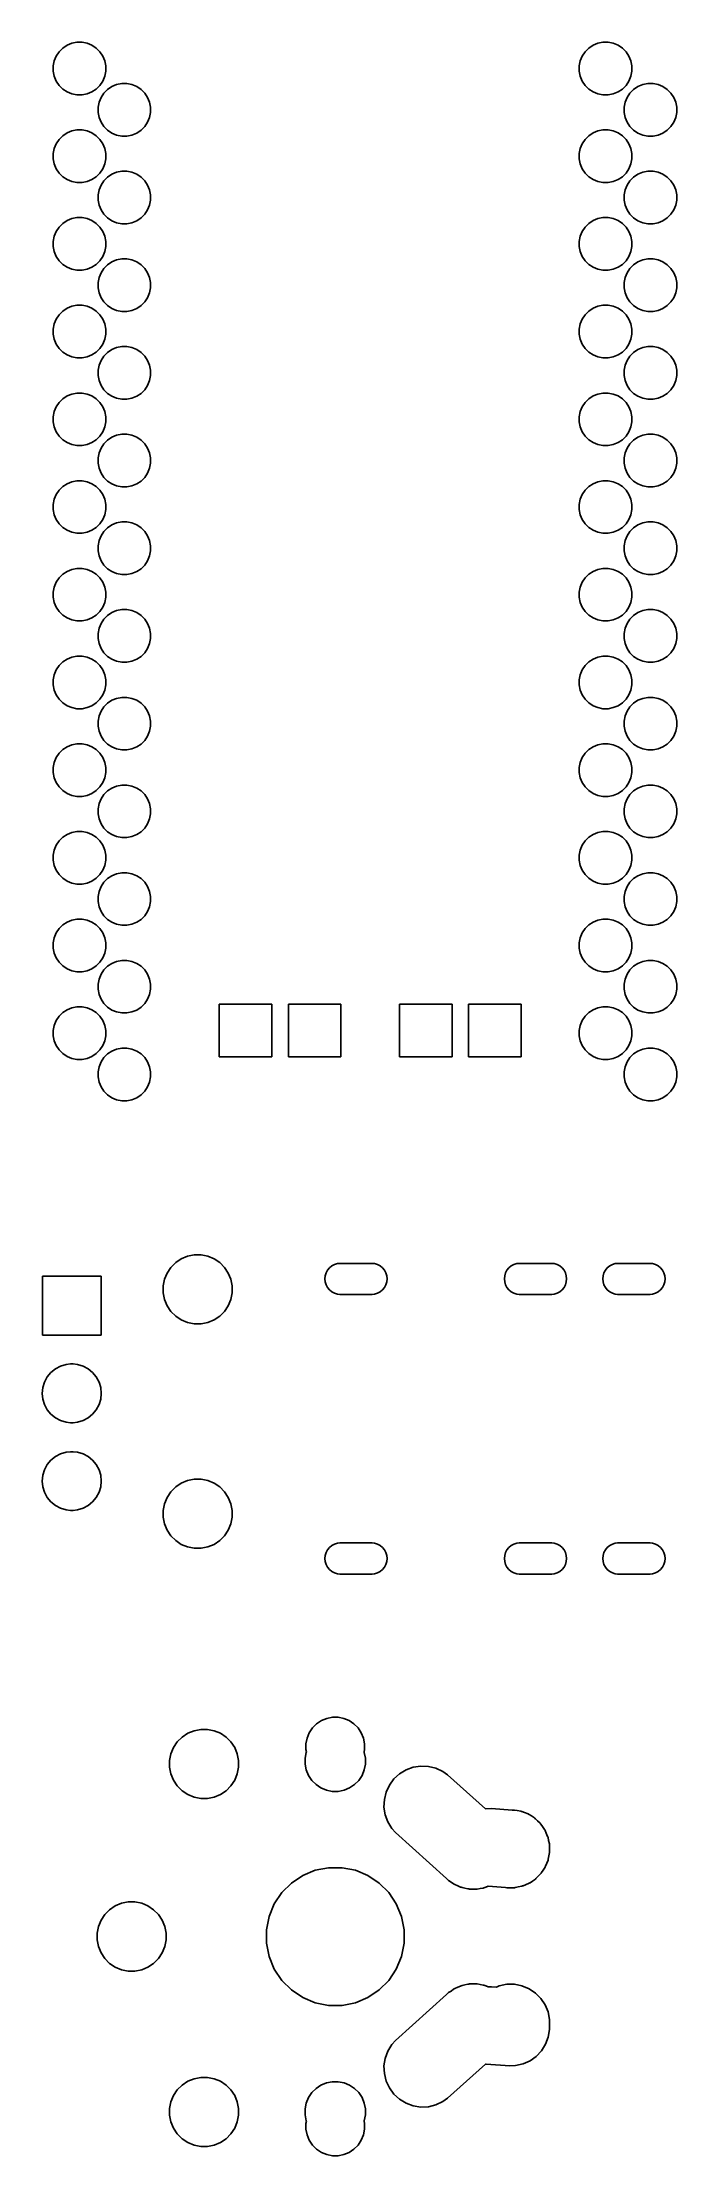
# Model space of a CAD drawing. Extents: x 105.5 to 123.9, y -77.3 to -16.1.
import ezdxf

# ---------------------------------------------------------------- set-up
doc = ezdxf.new("R2010")
doc.units = 0
doc.layers.add('BLACK', color=7, linetype='CONTINUOUS')

msp = doc.modelspace()

# ---------------------------------------------------------------- linework, layer by layer
at = {"layer": 'BLACK', "linetype": 'CONTINUOUS'}
for p, q in [((105.857, -16.6677), (105.915, -16.5291)), ((105.915, -16.5291), (105.998, -16.4043)), ((105.998, -16.4043), (106.104, -16.2981)), ((106.104, -16.2981), (106.229, -16.2147)), ((106.229, -16.2147), (106.368, -16.1573)), ((106.368, -16.1573), (106.515, -16.128)), ((106.515, -16.128), (106.665, -16.128)), ((106.665, -16.128), (106.812, -16.1573)), ((106.812, -16.1573), (106.951, -16.2147)), ((106.951, -16.2147), (107.076, -16.2981)), ((107.076, -16.2981), (107.182, -16.4043)), ((107.182, -16.4043), (107.265, -16.5291)), ((107.265, -16.5291), (107.323, -16.6677)), ((121.097, -16.6677), (121.155, -16.5291)), ((121.155, -16.5291), (121.238, -16.4043)), ((121.238, -16.4043), (121.344, -16.2981)), ((121.344, -16.2981), (121.469, -16.2147)), ((121.469, -16.2147), (121.608, -16.1573)), ((121.608, -16.1573), (121.755, -16.128)), ((121.755, -16.128), (121.905, -16.128)), ((121.905, -16.128), (122.052, -16.1573)), ((122.052, -16.1573), (122.191, -16.2147)), ((122.191, -16.2147), (122.316, -16.2981)), ((122.316, -16.2981), (122.422, -16.4043)), ((122.422, -16.4043), (122.505, -16.5291)), ((122.505, -16.5291), (122.563, -16.6677)), ((105.828, -16.8149), (105.857, -16.6677)), ((105.828, -16.965), (105.828, -16.8149)), ((105.857, -17.1123), (105.828, -16.965)), ((105.915, -17.2509), (105.857, -17.1123)), ((107.323, -17.1123), (107.265, -17.2509)), ((107.323, -16.6677), (107.352, -16.8149)), ((107.352, -16.965), (107.323, -17.1123)), ((107.352, -16.8149), (107.352, -16.965)), ((121.068, -16.8149), (121.097, -16.6677)), ((121.068, -16.965), (121.068, -16.8149)), ((121.097, -17.1123), (121.068, -16.965)), ((121.155, -17.2509), (121.097, -17.1123)), ((122.563, -17.1123), (122.505, -17.2509)), ((122.563, -16.6677), (122.592, -16.8149)), ((122.592, -16.965), (122.563, -17.1123)), ((122.592, -16.8149), (122.592, -16.965)), ((105.998, -17.3757), (105.915, -17.2509)), ((106.104, -17.4819), (105.998, -17.3757)), ((106.229, -17.5653), (106.104, -17.4819)), ((106.368, -17.6227), (106.229, -17.5653)), ((106.515, -17.652), (106.368, -17.6227)), ((106.665, -17.652), (106.515, -17.652)), ((106.812, -17.6227), (106.665, -17.652)), ((106.951, -17.5653), (106.812, -17.6227)), ((107.076, -17.4819), (106.951, -17.5653)), ((107.182, -17.3757), (107.076, -17.4819)), ((107.156, -17.8635), (107.214, -17.7248)), ((107.265, -17.2509), (107.182, -17.3757)), ((107.214, -17.7248), (107.297, -17.6)), ((107.297, -17.6), (107.403, -17.4939)), ((107.403, -17.4939), (107.528, -17.4105)), ((107.528, -17.4105), (107.667, -17.353)), ((107.667, -17.353), (107.814, -17.3237)), ((107.814, -17.3237), (107.964, -17.3237)), ((107.964, -17.3237), (108.111, -17.353)), ((108.111, -17.353), (108.25, -17.4105)), ((108.25, -17.4105), (108.375, -17.4939)), ((108.375, -17.4939), (108.481, -17.6)), ((108.481, -17.6), (108.564, -17.7248)), ((108.564, -17.7248), (108.622, -17.8635)), ((121.238, -17.3757), (121.155, -17.2509)), ((121.344, -17.4819), (121.238, -17.3757)), ((121.469, -17.5653), (121.344, -17.4819)), ((121.608, -17.6227), (121.469, -17.5653)), ((121.755, -17.652), (121.608, -17.6227)), ((121.905, -17.652), (121.755, -17.652)), ((122.052, -17.6227), (121.905, -17.652)), ((122.191, -17.5653), (122.052, -17.6227)), ((122.316, -17.4819), (122.191, -17.5653)), ((122.422, -17.3757), (122.316, -17.4819)), ((122.396, -17.8635), (122.454, -17.7248)), ((122.505, -17.2509), (122.422, -17.3757)), ((122.454, -17.7248), (122.537, -17.6)), ((122.537, -17.6), (122.643, -17.4939)), ((122.643, -17.4939), (122.768, -17.4105)), ((122.768, -17.4105), (122.907, -17.353)), ((122.907, -17.353), (123.054, -17.3237)), ((123.054, -17.3237), (123.204, -17.3237)), ((123.204, -17.3237), (123.351, -17.353)), ((123.351, -17.353), (123.49, -17.4105)), ((123.49, -17.4105), (123.615, -17.4939)), ((123.615, -17.4939), (123.721, -17.6)), ((123.721, -17.6), (123.804, -17.7248)), ((123.804, -17.7248), (123.862, -17.8635)), ((107.127, -18.0107), (107.156, -17.8635)), ((107.127, -18.1608), (107.127, -18.0107)), ((107.156, -18.308), (107.127, -18.1608)), ((107.214, -18.4467), (107.156, -18.308)), ((108.622, -18.308), (108.564, -18.4467)), ((108.622, -17.8635), (108.651, -18.0107)), ((108.651, -18.1608), (108.622, -18.308)), ((108.651, -18.0107), (108.651, -18.1608)), ((122.367, -18.0107), (122.396, -17.8635)), ((122.367, -18.1608), (122.367, -18.0107)), ((122.396, -18.308), (122.367, -18.1608)), ((122.454, -18.4467), (122.396, -18.308)), ((123.862, -18.308), (123.804, -18.4467)), ((123.862, -17.8635), (123.891, -18.0107)), ((123.891, -18.1608), (123.862, -18.308)), ((123.891, -18.0107), (123.891, -18.1608)), ((105.915, -19.0691), (105.998, -18.9443)), ((105.998, -18.9443), (106.104, -18.8381)), ((106.104, -18.8381), (106.229, -18.7547)), ((106.229, -18.7547), (106.368, -18.6973)), ((106.368, -18.6973), (106.515, -18.668)), ((106.515, -18.668), (106.665, -18.668)), ((106.665, -18.668), (106.812, -18.6973)), ((106.812, -18.6973), (106.951, -18.7547)), ((106.951, -18.7547), (107.076, -18.8381)), ((107.076, -18.8381), (107.182, -18.9443)), ((107.182, -18.9443), (107.265, -19.0691)), ((107.297, -18.5715), (107.214, -18.4467)), ((107.403, -18.6776), (107.297, -18.5715)), ((107.528, -18.761), (107.403, -18.6776)), ((107.667, -18.8185), (107.528, -18.761)), ((107.814, -18.8477), (107.667, -18.8185)), ((107.964, -18.8477), (107.814, -18.8477)), ((108.111, -18.8185), (107.964, -18.8477)), ((108.25, -18.761), (108.111, -18.8185)), ((108.375, -18.6776), (108.25, -18.761)), ((108.481, -18.5715), (108.375, -18.6776)), ((108.564, -18.4467), (108.481, -18.5715)), ((121.155, -19.0691), (121.238, -18.9443)), ((121.238, -18.9443), (121.344, -18.8381)), ((121.344, -18.8381), (121.469, -18.7547)), ((121.469, -18.7547), (121.608, -18.6973)), ((121.608, -18.6973), (121.755, -18.668)), ((121.755, -18.668), (121.905, -18.668)), ((121.905, -18.668), (122.052, -18.6973)), ((122.052, -18.6973), (122.191, -18.7547)), ((122.191, -18.7547), (122.316, -18.8381)), ((122.316, -18.8381), (122.422, -18.9443)), ((122.422, -18.9443), (122.505, -19.0691)), ((122.537, -18.5715), (122.454, -18.4467)), ((122.643, -18.6776), (122.537, -18.5715)), ((122.768, -18.761), (122.643, -18.6776)), ((122.907, -18.8185), (122.768, -18.761)), ((123.054, -18.8477), (122.907, -18.8185)), ((123.204, -18.8477), (123.054, -18.8477)), ((123.351, -18.8185), (123.204, -18.8477)), ((123.49, -18.761), (123.351, -18.8185)), ((123.615, -18.6776), (123.49, -18.761)), ((123.721, -18.5715), (123.615, -18.6776)), ((123.804, -18.4467), (123.721, -18.5715)), ((105.828, -19.3549), (105.857, -19.2077)), ((105.828, -19.5051), (105.828, -19.3549)), ((105.857, -19.6523), (105.828, -19.5051)), ((105.857, -19.2077), (105.915, -19.0691)), ((107.265, -19.0691), (107.323, -19.2077)), ((107.323, -19.2077), (107.352, -19.3549)), ((107.352, -19.5051), (107.323, -19.6523)), ((107.352, -19.3549), (107.352, -19.5051)), ((121.068, -19.3549), (121.097, -19.2077)), ((121.068, -19.5051), (121.068, -19.3549)), ((121.097, -19.6523), (121.068, -19.5051)), ((121.097, -19.2077), (121.155, -19.0691)), ((122.505, -19.0691), (122.563, -19.2077)), ((122.563, -19.2077), (122.592, -19.3549)), ((122.592, -19.5051), (122.563, -19.6523)), ((122.592, -19.3549), (122.592, -19.5051)), ((105.915, -19.7909), (105.857, -19.6523)), ((105.998, -19.9157), (105.915, -19.7909)), ((106.104, -20.0219), (105.998, -19.9157)), ((106.229, -20.1053), (106.104, -20.0219)), ((106.368, -20.1627), (106.229, -20.1053)), ((106.515, -20.192), (106.368, -20.1627)), ((106.665, -20.192), (106.515, -20.192)), ((106.812, -20.1627), (106.665, -20.192)), ((106.951, -20.1053), (106.812, -20.1627)), ((107.076, -20.0219), (106.951, -20.1053)), ((107.182, -19.9157), (107.076, -20.0219)), ((107.265, -19.7909), (107.182, -19.9157)), ((107.214, -20.2648), (107.297, -20.14)), ((107.323, -19.6523), (107.265, -19.7909)), ((107.297, -20.14), (107.403, -20.0339)), ((107.403, -20.0339), (107.528, -19.9505)), ((107.528, -19.9505), (107.667, -19.893)), ((107.667, -19.893), (107.814, -19.8637)), ((107.814, -19.8637), (107.964, -19.8637)), ((107.964, -19.8637), (108.111, -19.893)), ((108.111, -19.893), (108.25, -19.9505)), ((108.25, -19.9505), (108.375, -20.0339)), ((108.375, -20.0339), (108.481, -20.14)), ((108.481, -20.14), (108.564, -20.2648)), ((121.155, -19.7909), (121.097, -19.6523)), ((121.238, -19.9157), (121.155, -19.7909)), ((121.344, -20.0219), (121.238, -19.9157)), ((121.469, -20.1053), (121.344, -20.0219)), ((121.608, -20.1627), (121.469, -20.1053)), ((121.755, -20.192), (121.608, -20.1627)), ((121.905, -20.192), (121.755, -20.192)), ((122.052, -20.1627), (121.905, -20.192)), ((122.191, -20.1053), (122.052, -20.1627)), ((122.316, -20.0219), (122.191, -20.1053)), ((122.422, -19.9157), (122.316, -20.0219)), ((122.505, -19.7909), (122.422, -19.9157)), ((122.454, -20.2648), (122.537, -20.14)), ((122.563, -19.6523), (122.505, -19.7909)), ((122.537, -20.14), (122.643, -20.0339)), ((122.643, -20.0339), (122.768, -19.9505)), ((122.768, -19.9505), (122.907, -19.893)), ((122.907, -19.893), (123.054, -19.8637)), ((123.054, -19.8637), (123.204, -19.8637)), ((123.204, -19.8637), (123.351, -19.893)), ((123.351, -19.893), (123.49, -19.9505)), ((123.49, -19.9505), (123.615, -20.0339)), ((123.615, -20.0339), (123.721, -20.14)), ((123.721, -20.14), (123.804, -20.2648)), ((107.127, -20.5507), (107.156, -20.4035)), ((107.127, -20.7008), (107.127, -20.5507)), ((107.156, -20.848), (107.127, -20.7008)), ((107.156, -20.4035), (107.214, -20.2648)), ((108.564, -20.2648), (108.622, -20.4035)), ((108.622, -20.4035), (108.651, -20.5507)), ((108.651, -20.7008), (108.622, -20.848)), ((108.651, -20.5507), (108.651, -20.7008)), ((122.367, -20.5507), (122.396, -20.4035)), ((122.367, -20.7008), (122.367, -20.5507)), ((122.396, -20.848), (122.367, -20.7008)), ((122.396, -20.4035), (122.454, -20.2648)), ((123.804, -20.2648), (123.862, -20.4035)), ((123.862, -20.4035), (123.891, -20.5507)), ((123.891, -20.7008), (123.862, -20.848)), ((123.891, -20.5507), (123.891, -20.7008)), ((105.998, -21.4843), (106.104, -21.3781)), ((106.104, -21.3781), (106.229, -21.2947)), ((106.229, -21.2947), (106.368, -21.2373)), ((106.368, -21.2373), (106.515, -21.208)), ((106.515, -21.208), (106.665, -21.208)), ((106.665, -21.208), (106.812, -21.2373)), ((106.812, -21.2373), (106.951, -21.2947)), ((106.951, -21.2947), (107.076, -21.3781)), ((107.076, -21.3781), (107.182, -21.4843)), ((107.214, -20.9867), (107.156, -20.848)), ((107.297, -21.1115), (107.214, -20.9867)), ((107.403, -21.2176), (107.297, -21.1115)), ((107.528, -21.301), (107.403, -21.2176)), ((107.667, -21.3585), (107.528, -21.301)), ((107.814, -21.3877), (107.667, -21.3585)), ((107.964, -21.3877), (107.814, -21.3877)), ((108.111, -21.3585), (107.964, -21.3877)), ((108.25, -21.301), (108.111, -21.3585)), ((108.375, -21.2176), (108.25, -21.301)), ((108.481, -21.1115), (108.375, -21.2176)), ((108.564, -20.9867), (108.481, -21.1115)), ((108.622, -20.848), (108.564, -20.9867)), ((121.238, -21.4843), (121.344, -21.3781)), ((121.344, -21.3781), (121.469, -21.2947)), ((121.469, -21.2947), (121.608, -21.2373)), ((121.608, -21.2373), (121.755, -21.208)), ((121.755, -21.208), (121.905, -21.208)), ((121.905, -21.208), (122.052, -21.2373)), ((122.052, -21.2373), (122.191, -21.2947)), ((122.191, -21.2947), (122.316, -21.3781)), ((122.316, -21.3781), (122.422, -21.4843)), ((122.454, -20.9867), (122.396, -20.848)), ((122.537, -21.1115), (122.454, -20.9867)), ((122.643, -21.2176), (122.537, -21.1115)), ((122.768, -21.301), (122.643, -21.2176)), ((122.907, -21.3585), (122.768, -21.301)), ((123.054, -21.3877), (122.907, -21.3585)), ((123.204, -21.3877), (123.054, -21.3877)), ((123.351, -21.3585), (123.204, -21.3877)), ((123.49, -21.301), (123.351, -21.3585)), ((123.615, -21.2176), (123.49, -21.301)), ((123.721, -21.1115), (123.615, -21.2176)), ((123.804, -20.9867), (123.721, -21.1115)), ((123.862, -20.848), (123.804, -20.9867)), ((105.828, -21.8949), (105.857, -21.7477)), ((105.828, -22.045), (105.828, -21.8949)), ((105.857, -21.7477), (105.915, -21.6091)), ((105.915, -21.6091), (105.998, -21.4843)), ((107.182, -21.4843), (107.265, -21.6091)), ((107.265, -21.6091), (107.323, -21.7477)), ((107.323, -21.7477), (107.352, -21.8949)), ((107.352, -21.8949), (107.352, -22.045)), ((121.068, -21.8949), (121.097, -21.7477)), ((121.068, -22.045), (121.068, -21.8949)), ((121.097, -21.7477), (121.155, -21.6091)), ((121.155, -21.6091), (121.238, -21.4843)), ((122.422, -21.4843), (122.505, -21.6091)), ((122.505, -21.6091), (122.563, -21.7477)), ((122.563, -21.7477), (122.592, -21.8949)), ((122.592, -21.8949), (122.592, -22.045)), ((105.857, -22.1923), (105.828, -22.045)), ((105.915, -22.3309), (105.857, -22.1923)), ((105.998, -22.4557), (105.915, -22.3309)), ((106.104, -22.5619), (105.998, -22.4557)), ((106.229, -22.6453), (106.104, -22.5619)), ((106.368, -22.7027), (106.229, -22.6453)), ((106.951, -22.6453), (106.812, -22.7027)), ((107.076, -22.5619), (106.951, -22.6453)), ((107.182, -22.4557), (107.076, -22.5619)), ((107.265, -22.3309), (107.182, -22.4557)), ((107.323, -22.1923), (107.265, -22.3309)), ((107.297, -22.68), (107.403, -22.5739)), ((107.352, -22.045), (107.323, -22.1923)), ((107.403, -22.5739), (107.528, -22.4905)), ((107.528, -22.4905), (107.667, -22.433)), ((107.667, -22.433), (107.814, -22.4037)), ((107.814, -22.4037), (107.964, -22.4037)), ((107.964, -22.4037), (108.111, -22.433)), ((108.111, -22.433), (108.25, -22.4905)), ((108.25, -22.4905), (108.375, -22.5739)), ((108.375, -22.5739), (108.481, -22.68)), ((121.097, -22.1923), (121.068, -22.045)), ((121.155, -22.3309), (121.097, -22.1923)), ((121.238, -22.4557), (121.155, -22.3309)), ((121.344, -22.5619), (121.238, -22.4557)), ((121.469, -22.6453), (121.344, -22.5619)), ((121.608, -22.7027), (121.469, -22.6453)), ((122.191, -22.6453), (122.052, -22.7027)), ((122.316, -22.5619), (122.191, -22.6453)), ((122.422, -22.4557), (122.316, -22.5619)), ((122.505, -22.3309), (122.422, -22.4557)), ((122.563, -22.1923), (122.505, -22.3309)), ((122.537, -22.68), (122.643, -22.5739)), ((122.592, -22.045), (122.563, -22.1923)), ((122.643, -22.5739), (122.768, -22.4905)), ((122.768, -22.4905), (122.907, -22.433)), ((122.907, -22.433), (123.054, -22.4037)), ((123.054, -22.4037), (123.204, -22.4037)), ((123.204, -22.4037), (123.351, -22.433)), ((123.351, -22.433), (123.49, -22.4905)), ((123.49, -22.4905), (123.615, -22.5739)), ((123.615, -22.5739), (123.721, -22.68)), ((106.515, -22.732), (106.368, -22.7027)), ((106.665, -22.732), (106.515, -22.732)), ((106.812, -22.7027), (106.665, -22.732)), ((107.127, -23.0907), (107.156, -22.9435)), ((107.127, -23.2408), (107.127, -23.0907)), ((107.156, -23.388), (107.127, -23.2408)), ((107.156, -22.9435), (107.214, -22.8048)), ((107.214, -22.8048), (107.297, -22.68)), ((108.481, -22.68), (108.564, -22.8048)), ((108.564, -22.8048), (108.622, -22.9435)), ((108.622, -22.9435), (108.651, -23.0907)), ((108.651, -23.2408), (108.622, -23.388)), ((108.651, -23.0907), (108.651, -23.2408)), ((121.755, -22.732), (121.608, -22.7027)), ((121.905, -22.732), (121.755, -22.732)), ((122.052, -22.7027), (121.905, -22.732)), ((122.367, -23.0907), (122.396, -22.9435)), ((122.367, -23.2408), (122.367, -23.0907)), ((122.396, -23.388), (122.367, -23.2408)), ((122.396, -22.9435), (122.454, -22.8048)), ((122.454, -22.8048), (122.537, -22.68)), ((123.721, -22.68), (123.804, -22.8048)), ((123.804, -22.8048), (123.862, -22.9435)), ((123.862, -22.9435), (123.891, -23.0907)), ((123.891, -23.2408), (123.862, -23.388)), ((123.891, -23.0907), (123.891, -23.2408)), ((106.104, -23.9181), (106.229, -23.8347)), ((106.229, -23.8347), (106.368, -23.7773)), ((106.368, -23.7773), (106.515, -23.748)), ((106.515, -23.748), (106.665, -23.748)), ((106.665, -23.748), (106.812, -23.7773)), ((106.812, -23.7773), (106.951, -23.8347)), ((106.951, -23.8347), (107.076, -23.9181)), ((107.214, -23.5267), (107.156, -23.388)), ((107.297, -23.6515), (107.214, -23.5267)), ((107.403, -23.7576), (107.297, -23.6515)), ((107.528, -23.841), (107.403, -23.7576)), ((107.667, -23.8985), (107.528, -23.841)), ((108.25, -23.841), (108.111, -23.8985)), ((108.375, -23.7576), (108.25, -23.841)), ((108.481, -23.6515), (108.375, -23.7576)), ((108.564, -23.5267), (108.481, -23.6515)), ((108.622, -23.388), (108.564, -23.5267)), ((121.344, -23.9181), (121.469, -23.8347)), ((121.469, -23.8347), (121.608, -23.7773)), ((121.608, -23.7773), (121.755, -23.748)), ((121.755, -23.748), (121.905, -23.748)), ((121.905, -23.748), (122.052, -23.7773)), ((122.052, -23.7773), (122.191, -23.8347)), ((122.191, -23.8347), (122.316, -23.9181)), ((122.454, -23.5267), (122.396, -23.388)), ((122.537, -23.6515), (122.454, -23.5267)), ((122.643, -23.7576), (122.537, -23.6515)), ((122.768, -23.841), (122.643, -23.7576)), ((122.907, -23.8985), (122.768, -23.841)), ((123.49, -23.841), (123.351, -23.8985)), ((123.615, -23.7576), (123.49, -23.841)), ((123.721, -23.6515), (123.615, -23.7576)), ((123.804, -23.5267), (123.721, -23.6515)), ((123.862, -23.388), (123.804, -23.5267)), ((105.828, -24.435), (105.857, -24.2877)), ((105.828, -24.585), (105.828, -24.435)), ((105.857, -24.2877), (105.915, -24.1491)), ((105.915, -24.1491), (105.998, -24.0243)), ((105.998, -24.0243), (106.104, -23.9181)), ((107.076, -23.9181), (107.182, -24.0243)), ((107.182, -24.0243), (107.265, -24.1491)), ((107.265, -24.1491), (107.323, -24.2877)), ((107.323, -24.2877), (107.352, -24.435)), ((107.352, -24.435), (107.352, -24.585)), ((107.814, -23.9277), (107.667, -23.8985)), ((107.964, -23.9277), (107.814, -23.9277)), ((108.111, -23.8985), (107.964, -23.9277)), ((121.068, -24.435), (121.097, -24.2877)), ((121.068, -24.585), (121.068, -24.435)), ((121.097, -24.2877), (121.155, -24.1491)), ((121.155, -24.1491), (121.238, -24.0243)), ((121.238, -24.0243), (121.344, -23.9181)), ((122.316, -23.9181), (122.422, -24.0243)), ((122.422, -24.0243), (122.505, -24.1491)), ((122.505, -24.1491), (122.563, -24.2877)), ((122.563, -24.2877), (122.592, -24.435)), ((122.592, -24.435), (122.592, -24.585)), ((123.054, -23.9277), (122.907, -23.8985)), ((123.204, -23.9277), (123.054, -23.9277)), ((123.351, -23.8985), (123.204, -23.9277)), ((105.857, -24.7323), (105.828, -24.585)), ((105.915, -24.8709), (105.857, -24.7323)), ((105.998, -24.9957), (105.915, -24.8709)), ((106.104, -25.1019), (105.998, -24.9957)), ((107.182, -24.9957), (107.076, -25.1019)), ((107.265, -24.8709), (107.182, -24.9957)), ((107.323, -24.7323), (107.265, -24.8709)), ((107.352, -24.585), (107.323, -24.7323)), ((107.403, -25.1139), (107.528, -25.0305)), ((107.528, -25.0305), (107.667, -24.973)), ((107.667, -24.973), (107.814, -24.9437)), ((107.814, -24.9437), (107.964, -24.9437)), ((107.964, -24.9437), (108.111, -24.973)), ((108.111, -24.973), (108.25, -25.0305)), ((108.25, -25.0305), (108.375, -25.1139)), ((121.097, -24.7323), (121.068, -24.585)), ((121.155, -24.8709), (121.097, -24.7323)), ((121.238, -24.9957), (121.155, -24.8709)), ((121.344, -25.1019), (121.238, -24.9957)), ((122.422, -24.9957), (122.316, -25.1019)), ((122.505, -24.8709), (122.422, -24.9957)), ((122.563, -24.7323), (122.505, -24.8709)), ((122.592, -24.585), (122.563, -24.7323)), ((122.643, -25.1139), (122.768, -25.0305)), ((122.768, -25.0305), (122.907, -24.973)), ((122.907, -24.973), (123.054, -24.9437)), ((123.054, -24.9437), (123.204, -24.9437)), ((123.204, -24.9437), (123.351, -24.973)), ((123.351, -24.973), (123.49, -25.0305)), ((123.49, -25.0305), (123.615, -25.1139)), ((106.229, -25.1853), (106.104, -25.1019)), ((106.368, -25.2427), (106.229, -25.1853)), ((106.515, -25.272), (106.368, -25.2427)), ((106.665, -25.272), (106.515, -25.272)), ((106.812, -25.2427), (106.665, -25.272)), ((106.951, -25.1853), (106.812, -25.2427)), ((107.076, -25.1019), (106.951, -25.1853)), ((107.127, -25.6307), (107.156, -25.4835)), ((107.127, -25.7808), (107.127, -25.6307)), ((107.156, -25.4835), (107.214, -25.3448)), ((107.214, -25.3448), (107.297, -25.22)), ((107.297, -25.22), (107.403, -25.1139)), ((108.375, -25.1139), (108.481, -25.22)), ((108.481, -25.22), (108.564, -25.3448)), ((108.564, -25.3448), (108.622, -25.4835)), ((108.622, -25.4835), (108.651, -25.6307)), ((108.651, -25.6307), (108.651, -25.7808)), ((121.469, -25.1853), (121.344, -25.1019)), ((121.608, -25.2427), (121.469, -25.1853)), ((121.755, -25.272), (121.608, -25.2427)), ((121.905, -25.272), (121.755, -25.272)), ((122.052, -25.2427), (121.905, -25.272)), ((122.191, -25.1853), (122.052, -25.2427)), ((122.316, -25.1019), (122.191, -25.1853)), ((122.367, -25.6307), (122.396, -25.4835)), ((122.367, -25.7808), (122.367, -25.6307)), ((122.396, -25.4835), (122.454, -25.3448)), ((122.454, -25.3448), (122.537, -25.22)), ((122.537, -25.22), (122.643, -25.1139)), ((123.615, -25.1139), (123.721, -25.22)), ((123.721, -25.22), (123.804, -25.3448)), ((123.804, -25.3448), (123.862, -25.4835)), ((123.862, -25.4835), (123.891, -25.6307)), ((123.891, -25.6307), (123.891, -25.7808)), ((106.229, -26.3747), (106.368, -26.3173)), ((106.368, -26.3173), (106.515, -26.288)), ((106.515, -26.288), (106.665, -26.288)), ((106.665, -26.288), (106.812, -26.3173)), ((106.812, -26.3173), (106.951, -26.3747)), ((107.156, -25.928), (107.127, -25.7808)), ((107.214, -26.0667), (107.156, -25.928)), ((107.297, -26.1915), (107.214, -26.0667)), ((107.403, -26.2976), (107.297, -26.1915)), ((107.528, -26.381), (107.403, -26.2976)), ((108.375, -26.2976), (108.25, -26.381)), ((108.481, -26.1915), (108.375, -26.2976)), ((108.564, -26.0667), (108.481, -26.1915)), ((108.622, -25.928), (108.564, -26.0667)), ((108.651, -25.7808), (108.622, -25.928)), ((121.469, -26.3747), (121.608, -26.3173)), ((121.608, -26.3173), (121.755, -26.288)), ((121.755, -26.288), (121.905, -26.288)), ((121.905, -26.288), (122.052, -26.3173)), ((122.052, -26.3173), (122.191, -26.3747)), ((122.396, -25.928), (122.367, -25.7808)), ((122.454, -26.0667), (122.396, -25.928)), ((122.537, -26.1915), (122.454, -26.0667)), ((122.643, -26.2976), (122.537, -26.1915)), ((122.768, -26.381), (122.643, -26.2976)), ((123.615, -26.2976), (123.49, -26.381)), ((123.721, -26.1915), (123.615, -26.2976)), ((123.804, -26.0667), (123.721, -26.1915)), ((123.862, -25.928), (123.804, -26.0667)), ((123.891, -25.7808), (123.862, -25.928)), ((105.828, -26.9749), (105.857, -26.8277)), ((105.857, -26.8277), (105.915, -26.6891)), ((105.915, -26.6891), (105.998, -26.5643)), ((105.998, -26.5643), (106.104, -26.4581)), ((106.104, -26.4581), (106.229, -26.3747)), ((106.951, -26.3747), (107.076, -26.4581)), ((107.076, -26.4581), (107.182, -26.5643)), ((107.182, -26.5643), (107.265, -26.6891)), ((107.265, -26.6891), (107.323, -26.8277)), ((107.323, -26.8277), (107.352, -26.9749)), ((107.667, -26.4385), (107.528, -26.381)), ((107.814, -26.4677), (107.667, -26.4385)), ((107.964, -26.4677), (107.814, -26.4677)), ((108.111, -26.4385), (107.964, -26.4677)), ((108.25, -26.381), (108.111, -26.4385)), ((121.068, -26.9749), (121.097, -26.8277)), ((121.097, -26.8277), (121.155, -26.6891)), ((121.155, -26.6891), (121.238, -26.5643)), ((121.238, -26.5643), (121.344, -26.4581)), ((121.344, -26.4581), (121.469, -26.3747)), ((122.191, -26.3747), (122.316, -26.4581)), ((122.316, -26.4581), (122.422, -26.5643)), ((122.422, -26.5643), (122.505, -26.6891)), ((122.505, -26.6891), (122.563, -26.8277)), ((122.563, -26.8277), (122.592, -26.9749)), ((122.907, -26.4385), (122.768, -26.381)), ((123.054, -26.4677), (122.907, -26.4385)), ((123.204, -26.4677), (123.054, -26.4677)), ((123.351, -26.4385), (123.204, -26.4677)), ((123.49, -26.381), (123.351, -26.4385)), ((105.828, -27.125), (105.828, -26.9749)), ((105.857, -27.2723), (105.828, -27.125)), ((105.915, -27.4109), (105.857, -27.2723)), ((105.998, -27.5357), (105.915, -27.4109)), ((106.104, -27.6419), (105.998, -27.5357)), ((107.182, -27.5357), (107.076, -27.6419)), ((107.265, -27.4109), (107.182, -27.5357)), ((107.323, -27.2723), (107.265, -27.4109)), ((107.352, -27.125), (107.323, -27.2723)), ((107.352, -26.9749), (107.352, -27.125)), ((107.528, -27.5705), (107.667, -27.513)), ((107.667, -27.513), (107.814, -27.4837)), ((107.814, -27.4837), (107.964, -27.4837)), ((107.964, -27.4837), (108.111, -27.513)), ((108.111, -27.513), (108.25, -27.5705)), ((121.068, -27.125), (121.068, -26.9749)), ((121.097, -27.2723), (121.068, -27.125)), ((121.155, -27.4109), (121.097, -27.2723)), ((121.238, -27.5357), (121.155, -27.4109)), ((121.344, -27.6419), (121.238, -27.5357)), ((122.422, -27.5357), (122.316, -27.6419)), ((122.505, -27.4109), (122.422, -27.5357)), ((122.563, -27.2723), (122.505, -27.4109)), ((122.592, -27.125), (122.563, -27.2723)), ((122.592, -26.9749), (122.592, -27.125)), ((122.768, -27.5705), (122.907, -27.513)), ((122.907, -27.513), (123.054, -27.4837)), ((123.054, -27.4837), (123.204, -27.4837)), ((123.204, -27.4837), (123.351, -27.513)), ((123.351, -27.513), (123.49, -27.5705)), ((106.229, -27.7253), (106.104, -27.6419)), ((106.368, -27.7827), (106.229, -27.7253)), ((106.515, -27.812), (106.368, -27.7827)), ((106.665, -27.812), (106.515, -27.812)), ((106.812, -27.7827), (106.665, -27.812)), ((106.951, -27.7253), (106.812, -27.7827)), ((107.076, -27.6419), (106.951, -27.7253)), ((107.127, -28.1707), (107.156, -28.0235)), ((107.156, -28.0235), (107.214, -27.8848)), ((107.214, -27.8848), (107.297, -27.76)), ((107.297, -27.76), (107.403, -27.6539)), ((107.403, -27.6539), (107.528, -27.5705)), ((108.25, -27.5705), (108.375, -27.6539)), ((108.375, -27.6539), (108.481, -27.76)), ((108.481, -27.76), (108.564, -27.8848)), ((108.564, -27.8848), (108.622, -28.0235)), ((108.622, -28.0235), (108.651, -28.1707)), ((121.469, -27.7253), (121.344, -27.6419)), ((121.608, -27.7827), (121.469, -27.7253)), ((121.755, -27.812), (121.608, -27.7827)), ((121.905, -27.812), (121.755, -27.812)), ((122.052, -27.7827), (121.905, -27.812)), ((122.191, -27.7253), (122.052, -27.7827)), ((122.316, -27.6419), (122.191, -27.7253)), ((122.367, -28.1707), (122.396, -28.0235)), ((122.396, -28.0235), (122.454, -27.8848)), ((122.454, -27.8848), (122.537, -27.76)), ((122.537, -27.76), (122.643, -27.6539)), ((122.643, -27.6539), (122.768, -27.5705)), ((123.49, -27.5705), (123.615, -27.6539)), ((123.615, -27.6539), (123.721, -27.76)), ((123.721, -27.76), (123.804, -27.8848)), ((123.804, -27.8848), (123.862, -28.0235)), ((123.862, -28.0235), (123.891, -28.1707)), ((107.127, -28.3208), (107.127, -28.1707)), ((107.156, -28.468), (107.127, -28.3208)), ((107.214, -28.6067), (107.156, -28.468)), ((107.297, -28.7315), (107.214, -28.6067)), ((107.403, -28.8376), (107.297, -28.7315)), ((108.481, -28.7315), (108.375, -28.8376)), ((108.564, -28.6067), (108.481, -28.7315)), ((108.622, -28.468), (108.564, -28.6067)), ((108.651, -28.3208), (108.622, -28.468)), ((108.651, -28.1707), (108.651, -28.3208)), ((122.367, -28.3208), (122.367, -28.1707)), ((122.396, -28.468), (122.367, -28.3208)), ((122.454, -28.6067), (122.396, -28.468)), ((122.537, -28.7315), (122.454, -28.6067)), ((122.643, -28.8376), (122.537, -28.7315)), ((123.721, -28.7315), (123.615, -28.8376)), ((123.804, -28.6067), (123.721, -28.7315)), ((123.862, -28.468), (123.804, -28.6067)), ((123.891, -28.3208), (123.862, -28.468)), ((123.891, -28.1707), (123.891, -28.3208)), ((105.828, -29.5149), (105.857, -29.3677)), ((105.857, -29.3677), (105.915, -29.2291)), ((105.915, -29.2291), (105.998, -29.1043)), ((105.998, -29.1043), (106.104, -28.9981)), ((106.104, -28.9981), (106.229, -28.9147)), ((106.229, -28.9147), (106.368, -28.8573)), ((106.368, -28.8573), (106.515, -28.828)), ((106.515, -28.828), (106.665, -28.828)), ((106.665, -28.828), (106.812, -28.8573)), ((106.812, -28.8573), (106.951, -28.9147)), ((106.951, -28.9147), (107.076, -28.9981)), ((107.076, -28.9981), (107.182, -29.1043)), ((107.182, -29.1043), (107.265, -29.2291)), ((107.265, -29.2291), (107.323, -29.3677)), ((107.323, -29.3677), (107.352, -29.5149)), ((107.528, -28.921), (107.403, -28.8376)), ((107.667, -28.9785), (107.528, -28.921)), ((107.814, -29.0077), (107.667, -28.9785)), ((107.964, -29.0077), (107.814, -29.0077)), ((108.111, -28.9785), (107.964, -29.0077)), ((108.25, -28.921), (108.111, -28.9785)), ((108.375, -28.8376), (108.25, -28.921)), ((121.068, -29.5149), (121.097, -29.3677)), ((121.097, -29.3677), (121.155, -29.2291)), ((121.155, -29.2291), (121.238, -29.1043)), ((121.238, -29.1043), (121.344, -28.9981)), ((121.344, -28.9981), (121.469, -28.9147)), ((121.469, -28.9147), (121.608, -28.8573)), ((121.608, -28.8573), (121.755, -28.828)), ((121.755, -28.828), (121.905, -28.828)), ((121.905, -28.828), (122.052, -28.8573)), ((122.052, -28.8573), (122.191, -28.9147)), ((122.191, -28.9147), (122.316, -28.9981)), ((122.316, -28.9981), (122.422, -29.1043)), ((122.422, -29.1043), (122.505, -29.2291)), ((122.505, -29.2291), (122.563, -29.3677)), ((122.563, -29.3677), (122.592, -29.5149)), ((122.768, -28.921), (122.643, -28.8376)), ((122.907, -28.9785), (122.768, -28.921)), ((123.054, -29.0077), (122.907, -28.9785)), ((123.204, -29.0077), (123.054, -29.0077)), ((123.351, -28.9785), (123.204, -29.0077)), ((123.49, -28.921), (123.351, -28.9785)), ((123.615, -28.8376), (123.49, -28.921)), ((105.828, -29.665), (105.828, -29.5149)), ((105.857, -29.8123), (105.828, -29.665)), ((105.915, -29.9509), (105.857, -29.8123)), ((105.998, -30.0757), (105.915, -29.9509)), ((107.265, -29.9509), (107.182, -30.0757)), ((107.323, -29.8123), (107.265, -29.9509)), ((107.352, -29.665), (107.323, -29.8123)), ((107.352, -29.5149), (107.352, -29.665)), ((121.068, -29.665), (121.068, -29.5149)), ((121.097, -29.8123), (121.068, -29.665)), ((121.155, -29.9509), (121.097, -29.8123)), ((121.238, -30.0757), (121.155, -29.9509)), ((122.505, -29.9509), (122.422, -30.0757)), ((122.563, -29.8123), (122.505, -29.9509)), ((122.592, -29.665), (122.563, -29.8123)), ((122.592, -29.5149), (122.592, -29.665)), ((106.104, -30.1819), (105.998, -30.0757)), ((106.229, -30.2653), (106.104, -30.1819)), ((106.368, -30.3227), (106.229, -30.2653)), ((106.515, -30.352), (106.368, -30.3227)), ((106.665, -30.352), (106.515, -30.352)), ((106.812, -30.3227), (106.665, -30.352)), ((106.951, -30.2653), (106.812, -30.3227)), ((107.076, -30.1819), (106.951, -30.2653)), ((107.182, -30.0757), (107.076, -30.1819)), ((107.127, -30.7107), (107.156, -30.5635)), ((107.156, -30.5635), (107.214, -30.4248)), ((107.214, -30.4248), (107.297, -30.3)), ((107.297, -30.3), (107.403, -30.1939)), ((107.403, -30.1939), (107.528, -30.1105)), ((107.528, -30.1105), (107.667, -30.053)), ((107.667, -30.053), (107.814, -30.0237)), ((107.814, -30.0237), (107.964, -30.0237)), ((107.964, -30.0237), (108.111, -30.053)), ((108.111, -30.053), (108.25, -30.1105)), ((108.25, -30.1105), (108.375, -30.1939)), ((108.375, -30.1939), (108.481, -30.3)), ((108.481, -30.3), (108.564, -30.4248)), ((108.564, -30.4248), (108.622, -30.5635)), ((108.622, -30.5635), (108.651, -30.7107)), ((121.344, -30.1819), (121.238, -30.0757)), ((121.469, -30.2653), (121.344, -30.1819)), ((121.608, -30.3227), (121.469, -30.2653)), ((121.755, -30.352), (121.608, -30.3227)), ((121.905, -30.352), (121.755, -30.352)), ((122.052, -30.3227), (121.905, -30.352)), ((122.191, -30.2653), (122.052, -30.3227)), ((122.316, -30.1819), (122.191, -30.2653)), ((122.422, -30.0757), (122.316, -30.1819)), ((122.367, -30.7107), (122.396, -30.5635)), ((122.396, -30.5635), (122.454, -30.4248)), ((122.454, -30.4248), (122.537, -30.3)), ((122.537, -30.3), (122.643, -30.1939)), ((122.643, -30.1939), (122.768, -30.1105)), ((122.768, -30.1105), (122.907, -30.053)), ((122.907, -30.053), (123.054, -30.0237)), ((123.054, -30.0237), (123.204, -30.0237)), ((123.204, -30.0237), (123.351, -30.053)), ((123.351, -30.053), (123.49, -30.1105)), ((123.49, -30.1105), (123.615, -30.1939)), ((123.615, -30.1939), (123.721, -30.3)), ((123.721, -30.3), (123.804, -30.4248)), ((123.804, -30.4248), (123.862, -30.5635)), ((123.862, -30.5635), (123.891, -30.7107)), ((107.127, -30.8608), (107.127, -30.7107)), ((107.156, -31.008), (107.127, -30.8608)), ((107.214, -31.1467), (107.156, -31.008)), ((107.297, -31.2715), (107.214, -31.1467)), ((108.564, -31.1467), (108.481, -31.2715)), ((108.622, -31.008), (108.564, -31.1467)), ((108.651, -30.8608), (108.622, -31.008)), ((108.651, -30.7107), (108.651, -30.8608)), ((122.367, -30.8608), (122.367, -30.7107)), ((122.396, -31.008), (122.367, -30.8608)), ((122.454, -31.1467), (122.396, -31.008)), ((122.537, -31.2715), (122.454, -31.1467)), ((123.804, -31.1467), (123.721, -31.2715)), ((123.862, -31.008), (123.804, -31.1467)), ((123.891, -30.8608), (123.862, -31.008)), ((123.891, -30.7107), (123.891, -30.8608)), ((105.857, -31.9077), (105.915, -31.7691)), ((105.915, -31.7691), (105.998, -31.6443)), ((105.998, -31.6443), (106.104, -31.5381)), ((106.104, -31.5381), (106.229, -31.4547)), ((106.229, -31.4547), (106.368, -31.3973)), ((106.368, -31.3973), (106.515, -31.368)), ((106.515, -31.368), (106.665, -31.368)), ((106.665, -31.368), (106.812, -31.3973)), ((106.812, -31.3973), (106.951, -31.4547)), ((106.951, -31.4547), (107.076, -31.5381)), ((107.076, -31.5381), (107.182, -31.6443)), ((107.182, -31.6443), (107.265, -31.7691)), ((107.265, -31.7691), (107.323, -31.9077)), ((107.403, -31.3776), (107.297, -31.2715)), ((107.528, -31.461), (107.403, -31.3776)), ((107.667, -31.5185), (107.528, -31.461)), ((107.814, -31.5477), (107.667, -31.5185)), ((107.964, -31.5477), (107.814, -31.5477)), ((108.111, -31.5185), (107.964, -31.5477)), ((108.25, -31.461), (108.111, -31.5185)), ((108.375, -31.3776), (108.25, -31.461)), ((108.481, -31.2715), (108.375, -31.3776)), ((121.097, -31.9077), (121.155, -31.7691)), ((121.155, -31.7691), (121.238, -31.6443)), ((121.238, -31.6443), (121.344, -31.5381)), ((121.344, -31.5381), (121.469, -31.4547)), ((121.469, -31.4547), (121.608, -31.3973)), ((121.608, -31.3973), (121.755, -31.368)), ((121.755, -31.368), (121.905, -31.368)), ((121.905, -31.368), (122.052, -31.3973)), ((122.052, -31.3973), (122.191, -31.4547)), ((122.191, -31.4547), (122.316, -31.5381)), ((122.316, -31.5381), (122.422, -31.6443)), ((122.422, -31.6443), (122.505, -31.7691)), ((122.505, -31.7691), (122.563, -31.9077)), ((122.643, -31.3776), (122.537, -31.2715)), ((122.768, -31.461), (122.643, -31.3776)), ((122.907, -31.5185), (122.768, -31.461)), ((123.054, -31.5477), (122.907, -31.5185)), ((123.204, -31.5477), (123.054, -31.5477)), ((123.351, -31.5185), (123.204, -31.5477)), ((123.49, -31.461), (123.351, -31.5185)), ((123.615, -31.3776), (123.49, -31.461)), ((123.721, -31.2715), (123.615, -31.3776)), ((105.828, -32.0549), (105.857, -31.9077)), ((105.828, -32.205), (105.828, -32.0549)), ((105.857, -32.3523), (105.828, -32.205)), ((105.915, -32.4909), (105.857, -32.3523)), ((107.323, -32.3523), (107.265, -32.4909)), ((107.323, -31.9077), (107.352, -32.0549)), ((107.352, -32.205), (107.323, -32.3523)), ((107.352, -32.0549), (107.352, -32.205)), ((121.068, -32.0549), (121.097, -31.9077)), ((121.068, -32.205), (121.068, -32.0549)), ((121.097, -32.3523), (121.068, -32.205)), ((121.155, -32.4909), (121.097, -32.3523)), ((122.563, -32.3523), (122.505, -32.4909)), ((122.563, -31.9077), (122.592, -32.0549)), ((122.592, -32.205), (122.563, -32.3523)), ((122.592, -32.0549), (122.592, -32.205)), ((105.998, -32.6157), (105.915, -32.4909)), ((106.104, -32.7219), (105.998, -32.6157)), ((106.229, -32.8053), (106.104, -32.7219)), ((106.368, -32.8627), (106.229, -32.8053)), ((106.515, -32.892), (106.368, -32.8627)), ((106.665, -32.892), (106.515, -32.892)), ((106.812, -32.8627), (106.665, -32.892)), ((106.951, -32.8053), (106.812, -32.8627)), ((107.076, -32.7219), (106.951, -32.8053)), ((107.182, -32.6157), (107.076, -32.7219)), ((107.156, -33.1035), (107.214, -32.9648)), ((107.265, -32.4909), (107.182, -32.6157)), ((107.214, -32.9648), (107.297, -32.84)), ((107.297, -32.84), (107.403, -32.7339)), ((107.403, -32.7339), (107.528, -32.6505)), ((107.528, -32.6505), (107.667, -32.593)), ((107.667, -32.593), (107.814, -32.5637)), ((107.814, -32.5637), (107.964, -32.5637)), ((107.964, -32.5637), (108.111, -32.593)), ((108.111, -32.593), (108.25, -32.6505)), ((108.25, -32.6505), (108.375, -32.7339)), ((108.375, -32.7339), (108.481, -32.84)), ((108.481, -32.84), (108.564, -32.9648)), ((108.564, -32.9648), (108.622, -33.1035)), ((121.238, -32.6157), (121.155, -32.4909)), ((121.344, -32.7219), (121.238, -32.6157)), ((121.469, -32.8053), (121.344, -32.7219)), ((121.608, -32.8627), (121.469, -32.8053)), ((121.755, -32.892), (121.608, -32.8627)), ((121.905, -32.892), (121.755, -32.892)), ((122.052, -32.8627), (121.905, -32.892)), ((122.191, -32.8053), (122.052, -32.8627)), ((122.316, -32.7219), (122.191, -32.8053)), ((122.422, -32.6157), (122.316, -32.7219)), ((122.396, -33.1035), (122.454, -32.9648)), ((122.505, -32.4909), (122.422, -32.6157)), ((122.454, -32.9648), (122.537, -32.84)), ((122.537, -32.84), (122.643, -32.7339)), ((122.643, -32.7339), (122.768, -32.6505)), ((122.768, -32.6505), (122.907, -32.593)), ((122.907, -32.593), (123.054, -32.5637)), ((123.054, -32.5637), (123.204, -32.5637)), ((123.204, -32.5637), (123.351, -32.593)), ((123.351, -32.593), (123.49, -32.6505)), ((123.49, -32.6505), (123.615, -32.7339)), ((123.615, -32.7339), (123.721, -32.84)), ((123.721, -32.84), (123.804, -32.9648)), ((123.804, -32.9648), (123.862, -33.1035)), ((107.127, -33.2507), (107.156, -33.1035)), ((107.127, -33.4008), (107.127, -33.2507)), ((107.156, -33.548), (107.127, -33.4008)), ((107.214, -33.6867), (107.156, -33.548)), ((108.622, -33.548), (108.564, -33.6867)), ((108.622, -33.1035), (108.651, -33.2507)), ((108.651, -33.4008), (108.622, -33.548)), ((108.651, -33.2507), (108.651, -33.4008)), ((122.367, -33.2507), (122.396, -33.1035)), ((122.367, -33.4008), (122.367, -33.2507)), ((122.396, -33.548), (122.367, -33.4008)), ((122.454, -33.6867), (122.396, -33.548)), ((123.862, -33.548), (123.804, -33.6867)), ((123.862, -33.1035), (123.891, -33.2507)), ((123.891, -33.4008), (123.862, -33.548)), ((123.891, -33.2507), (123.891, -33.4008)), ((105.915, -34.3091), (105.998, -34.1843)), ((105.998, -34.1843), (106.104, -34.0781)), ((106.104, -34.0781), (106.229, -33.9947)), ((106.229, -33.9947), (106.368, -33.9373)), ((106.368, -33.9373), (106.515, -33.908)), ((106.515, -33.908), (106.665, -33.908)), ((106.665, -33.908), (106.812, -33.9373)), ((106.812, -33.9373), (106.951, -33.9947)), ((106.951, -33.9947), (107.076, -34.0781)), ((107.076, -34.0781), (107.182, -34.1843)), ((107.182, -34.1843), (107.265, -34.3091)), ((107.297, -33.8115), (107.214, -33.6867)), ((107.403, -33.9176), (107.297, -33.8115)), ((107.528, -34.001), (107.403, -33.9176)), ((107.667, -34.0585), (107.528, -34.001)), ((107.814, -34.0877), (107.667, -34.0585)), ((107.964, -34.0877), (107.814, -34.0877)), ((108.111, -34.0585), (107.964, -34.0877)), ((108.25, -34.001), (108.111, -34.0585)), ((108.375, -33.9176), (108.25, -34.001)), ((108.481, -33.8115), (108.375, -33.9176)), ((108.564, -33.6867), (108.481, -33.8115)), ((121.155, -34.3091), (121.238, -34.1843)), ((121.238, -34.1843), (121.344, -34.0781)), ((121.344, -34.0781), (121.469, -33.9947)), ((121.469, -33.9947), (121.608, -33.9373)), ((121.608, -33.9373), (121.755, -33.908)), ((121.755, -33.908), (121.905, -33.908)), ((121.905, -33.908), (122.052, -33.9373)), ((122.052, -33.9373), (122.191, -33.9947)), ((122.191, -33.9947), (122.316, -34.0781)), ((122.316, -34.0781), (122.422, -34.1843)), ((122.422, -34.1843), (122.505, -34.3091)), ((122.537, -33.8115), (122.454, -33.6867)), ((122.643, -33.9176), (122.537, -33.8115)), ((122.768, -34.001), (122.643, -33.9176)), ((122.907, -34.0585), (122.768, -34.001)), ((123.054, -34.0877), (122.907, -34.0585)), ((123.204, -34.0877), (123.054, -34.0877)), ((123.351, -34.0585), (123.204, -34.0877)), ((123.49, -34.001), (123.351, -34.0585)), ((123.615, -33.9176), (123.49, -34.001)), ((123.721, -33.8115), (123.615, -33.9176)), ((123.804, -33.6867), (123.721, -33.8115)), ((105.828, -34.5949), (105.857, -34.4477)), ((105.828, -34.745), (105.828, -34.5949)), ((105.857, -34.8923), (105.828, -34.745)), ((105.857, -34.4477), (105.915, -34.3091)), ((105.915, -35.0309), (105.857, -34.8923)), ((107.265, -34.3091), (107.323, -34.4477)), ((107.323, -34.8923), (107.265, -35.0309)), ((107.323, -34.4477), (107.352, -34.5949)), ((107.352, -34.745), (107.323, -34.8923)), ((107.352, -34.5949), (107.352, -34.745)), ((121.068, -34.5949), (121.097, -34.4477)), ((121.068, -34.745), (121.068, -34.5949)), ((121.097, -34.8923), (121.068, -34.745)), ((121.097, -34.4477), (121.155, -34.3091)), ((121.155, -35.0309), (121.097, -34.8923)), ((122.505, -34.3091), (122.563, -34.4477)), ((122.563, -34.8923), (122.505, -35.0309)), ((122.563, -34.4477), (122.592, -34.5949)), ((122.592, -34.745), (122.563, -34.8923)), ((122.592, -34.5949), (122.592, -34.745)), ((105.998, -35.1557), (105.915, -35.0309)), ((106.104, -35.2619), (105.998, -35.1557)), ((106.229, -35.3453), (106.104, -35.2619)), ((106.368, -35.4027), (106.229, -35.3453)), ((106.515, -35.432), (106.368, -35.4027)), ((106.665, -35.432), (106.515, -35.432)), ((106.812, -35.4027), (106.665, -35.432)), ((106.951, -35.3453), (106.812, -35.4027)), ((107.076, -35.2619), (106.951, -35.3453)), ((107.182, -35.1557), (107.076, -35.2619)), ((107.156, -35.6435), (107.214, -35.5048)), ((107.265, -35.0309), (107.182, -35.1557)), ((107.214, -35.5048), (107.297, -35.38)), ((107.297, -35.38), (107.403, -35.2739)), ((107.403, -35.2739), (107.528, -35.1905)), ((107.528, -35.1905), (107.667, -35.133)), ((107.667, -35.133), (107.814, -35.1037)), ((107.814, -35.1037), (107.964, -35.1037)), ((107.964, -35.1037), (108.111, -35.133)), ((108.111, -35.133), (108.25, -35.1905)), ((108.25, -35.1905), (108.375, -35.2739)), ((108.375, -35.2739), (108.481, -35.38)), ((108.481, -35.38), (108.564, -35.5048)), ((108.564, -35.5048), (108.622, -35.6435)), ((121.238, -35.1557), (121.155, -35.0309)), ((121.344, -35.2619), (121.238, -35.1557)), ((121.469, -35.3453), (121.344, -35.2619)), ((121.608, -35.4027), (121.469, -35.3453)), ((121.755, -35.432), (121.608, -35.4027)), ((121.905, -35.432), (121.755, -35.432)), ((122.052, -35.4027), (121.905, -35.432)), ((122.191, -35.3453), (122.052, -35.4027)), ((122.316, -35.2619), (122.191, -35.3453)), ((122.422, -35.1557), (122.316, -35.2619)), ((122.396, -35.6435), (122.454, -35.5048)), ((122.505, -35.0309), (122.422, -35.1557)), ((122.454, -35.5048), (122.537, -35.38)), ((122.537, -35.38), (122.643, -35.2739)), ((122.643, -35.2739), (122.768, -35.1905)), ((122.768, -35.1905), (122.907, -35.133)), ((122.907, -35.133), (123.054, -35.1037)), ((123.054, -35.1037), (123.204, -35.1037)), ((123.204, -35.1037), (123.351, -35.133)), ((123.351, -35.133), (123.49, -35.1905)), ((123.49, -35.1905), (123.615, -35.2739)), ((123.615, -35.2739), (123.721, -35.38)), ((123.721, -35.38), (123.804, -35.5048)), ((123.804, -35.5048), (123.862, -35.6435)), ((107.127, -35.7907), (107.156, -35.6435)), ((107.127, -35.9408), (107.127, -35.7907)), ((107.156, -36.088), (107.127, -35.9408)), ((107.214, -36.2267), (107.156, -36.088)), ((108.622, -36.088), (108.564, -36.2267)), ((108.622, -35.6435), (108.651, -35.7907)), ((108.651, -35.9408), (108.622, -36.088)), ((108.651, -35.7907), (108.651, -35.9408)), ((122.367, -35.7907), (122.396, -35.6435)), ((122.367, -35.9408), (122.367, -35.7907)), ((122.396, -36.088), (122.367, -35.9408)), ((122.454, -36.2267), (122.396, -36.088)), ((123.862, -36.088), (123.804, -36.2267)), ((123.862, -35.6435), (123.891, -35.7907)), ((123.891, -35.9408), (123.862, -36.088)), ((123.891, -35.7907), (123.891, -35.9408)), ((105.915, -36.8491), (105.998, -36.7243)), ((105.998, -36.7243), (106.104, -36.6181)), ((106.104, -36.6181), (106.229, -36.5347)), ((106.229, -36.5347), (106.368, -36.4773)), ((106.368, -36.4773), (106.515, -36.448)), ((106.515, -36.448), (106.665, -36.448)), ((106.665, -36.448), (106.812, -36.4773)), ((106.812, -36.4773), (106.951, -36.5347)), ((106.951, -36.5347), (107.076, -36.6181)), ((107.076, -36.6181), (107.182, -36.7243)), ((107.182, -36.7243), (107.265, -36.8491)), ((107.297, -36.3515), (107.214, -36.2267)), ((107.403, -36.4576), (107.297, -36.3515)), ((107.528, -36.541), (107.403, -36.4576)), ((107.667, -36.5985), (107.528, -36.541)), ((107.814, -36.6277), (107.667, -36.5985)), ((107.964, -36.6277), (107.814, -36.6277)), ((108.111, -36.5985), (107.964, -36.6277)), ((108.25, -36.541), (108.111, -36.5985)), ((108.375, -36.4576), (108.25, -36.541)), ((108.481, -36.3515), (108.375, -36.4576)), ((108.564, -36.2267), (108.481, -36.3515)), ((121.155, -36.8491), (121.238, -36.7243)), ((121.238, -36.7243), (121.344, -36.6181)), ((121.344, -36.6181), (121.469, -36.5347)), ((121.469, -36.5347), (121.608, -36.4773)), ((121.608, -36.4773), (121.755, -36.448)), ((121.755, -36.448), (121.905, -36.448)), ((121.905, -36.448), (122.052, -36.4773)), ((122.052, -36.4773), (122.191, -36.5347)), ((122.191, -36.5347), (122.316, -36.6181)), ((122.316, -36.6181), (122.422, -36.7243)), ((122.422, -36.7243), (122.505, -36.8491)), ((122.537, -36.3515), (122.454, -36.2267)), ((122.643, -36.4576), (122.537, -36.3515)), ((122.768, -36.541), (122.643, -36.4576)), ((122.907, -36.5985), (122.768, -36.541)), ((123.054, -36.6277), (122.907, -36.5985)), ((123.204, -36.6277), (123.054, -36.6277)), ((123.351, -36.5985), (123.204, -36.6277)), ((123.49, -36.541), (123.351, -36.5985)), ((123.615, -36.4576), (123.49, -36.541)), ((123.721, -36.3515), (123.615, -36.4576)), ((123.804, -36.2267), (123.721, -36.3515)), ((105.828, -37.1349), (105.857, -36.9877)), ((105.828, -37.285), (105.828, -37.1349)), ((105.857, -37.4323), (105.828, -37.285)), ((105.857, -36.9877), (105.915, -36.8491)), ((107.265, -36.8491), (107.323, -36.9877)), ((107.323, -36.9877), (107.352, -37.1349)), ((107.352, -37.285), (107.323, -37.4323)), ((107.352, -37.1349), (107.352, -37.285)), ((121.068, -37.1349), (121.097, -36.9877)), ((121.068, -37.285), (121.068, -37.1349)), ((121.097, -37.4323), (121.068, -37.285)), ((121.097, -36.9877), (121.155, -36.8491)), ((122.505, -36.8491), (122.563, -36.9877)), ((122.563, -36.9877), (122.592, -37.1349)), ((122.592, -37.285), (122.563, -37.4323)), ((122.592, -37.1349), (122.592, -37.285)), ((105.915, -37.5709), (105.857, -37.4323)), ((105.998, -37.6957), (105.915, -37.5709)), ((106.104, -37.8019), (105.998, -37.6957)), ((106.229, -37.8853), (106.104, -37.8019)), ((106.368, -37.9427), (106.229, -37.8853)), ((106.515, -37.972), (106.368, -37.9427)), ((106.812, -37.9427), (106.665, -37.972)), ((106.951, -37.8853), (106.812, -37.9427)), ((107.076, -37.8019), (106.951, -37.8853)), ((107.182, -37.6957), (107.076, -37.8019)), ((107.265, -37.5709), (107.182, -37.6957)), ((107.214, -38.0448), (107.297, -37.92)), ((107.323, -37.4323), (107.265, -37.5709)), ((107.297, -37.92), (107.403, -37.8139)), ((107.403, -37.8139), (107.528, -37.7305)), ((107.528, -37.7305), (107.667, -37.673)), ((107.667, -37.673), (107.814, -37.6437)), ((107.814, -37.6437), (107.964, -37.6437)), ((107.964, -37.6437), (108.111, -37.673)), ((108.111, -37.673), (108.25, -37.7305)), ((108.25, -37.7305), (108.375, -37.8139)), ((108.375, -37.8139), (108.481, -37.92)), ((108.481, -37.92), (108.564, -38.0448)), ((121.155, -37.5709), (121.097, -37.4323)), ((121.238, -37.6957), (121.155, -37.5709)), ((121.344, -37.8019), (121.238, -37.6957)), ((121.469, -37.8853), (121.344, -37.8019)), ((121.608, -37.9427), (121.469, -37.8853)), ((121.755, -37.972), (121.608, -37.9427)), ((122.052, -37.9427), (121.905, -37.972)), ((122.191, -37.8853), (122.052, -37.9427)), ((122.316, -37.8019), (122.191, -37.8853)), ((122.422, -37.6957), (122.316, -37.8019)), ((122.505, -37.5709), (122.422, -37.6957)), ((122.454, -38.0448), (122.537, -37.92)), ((122.563, -37.4323), (122.505, -37.5709)), ((122.537, -37.92), (122.643, -37.8139)), ((122.643, -37.8139), (122.768, -37.7305)), ((122.768, -37.7305), (122.907, -37.673)), ((122.907, -37.673), (123.054, -37.6437)), ((123.054, -37.6437), (123.204, -37.6437)), ((123.204, -37.6437), (123.351, -37.673)), ((123.351, -37.673), (123.49, -37.7305)), ((123.49, -37.7305), (123.615, -37.8139)), ((123.615, -37.8139), (123.721, -37.92)), ((123.721, -37.92), (123.804, -38.0448)), ((106.665, -37.972), (106.515, -37.972)), ((107.127, -38.3307), (107.156, -38.1835)), ((107.127, -38.4808), (107.127, -38.3307)), ((107.156, -38.628), (107.127, -38.4808)), ((107.156, -38.1835), (107.214, -38.0448)), ((108.564, -38.0448), (108.622, -38.1835)), ((108.622, -38.1835), (108.651, -38.3307)), ((108.651, -38.4808), (108.622, -38.628)), ((108.651, -38.3307), (108.651, -38.4808)), ((121.905, -37.972), (121.755, -37.972)), ((122.367, -38.3307), (122.396, -38.1835)), ((122.367, -38.4808), (122.367, -38.3307)), ((122.396, -38.628), (122.367, -38.4808)), ((122.396, -38.1835), (122.454, -38.0448)), ((123.804, -38.0448), (123.862, -38.1835)), ((123.862, -38.1835), (123.891, -38.3307)), ((123.891, -38.4808), (123.862, -38.628)), ((123.891, -38.3307), (123.891, -38.4808)), ((105.998, -39.2643), (106.104, -39.1581)), ((106.104, -39.1581), (106.229, -39.0747)), ((106.229, -39.0747), (106.368, -39.0173)), ((106.368, -39.0173), (106.515, -38.988)), ((106.515, -38.988), (106.665, -38.988)), ((106.665, -38.988), (106.812, -39.0173)), ((106.812, -39.0173), (106.951, -39.0747)), ((106.951, -39.0747), (107.076, -39.1581)), ((107.076, -39.1581), (107.182, -39.2643)), ((107.214, -38.7667), (107.156, -38.628)), ((107.297, -38.8915), (107.214, -38.7667)), ((107.403, -38.9976), (107.297, -38.8915)), ((107.528, -39.081), (107.403, -38.9976)), ((107.667, -39.1385), (107.528, -39.081)), ((107.814, -39.1677), (107.667, -39.1385)), ((107.964, -39.1677), (107.814, -39.1677)), ((108.111, -39.1385), (107.964, -39.1677)), ((108.25, -39.081), (108.111, -39.1385)), ((108.375, -38.9976), (108.25, -39.081)), ((108.481, -38.8915), (108.375, -38.9976)), ((108.564, -38.7667), (108.481, -38.8915)), ((108.622, -38.628), (108.564, -38.7667)), ((121.238, -39.2643), (121.344, -39.1581)), ((121.344, -39.1581), (121.469, -39.0747)), ((121.469, -39.0747), (121.608, -39.0173)), ((121.608, -39.0173), (121.755, -38.988)), ((121.755, -38.988), (121.905, -38.988)), ((121.905, -38.988), (122.052, -39.0173)), ((122.052, -39.0173), (122.191, -39.0747)), ((122.191, -39.0747), (122.316, -39.1581)), ((122.316, -39.1581), (122.422, -39.2643)), ((122.454, -38.7667), (122.396, -38.628)), ((122.537, -38.8915), (122.454, -38.7667)), ((122.643, -38.9976), (122.537, -38.8915)), ((122.768, -39.081), (122.643, -38.9976)), ((122.907, -39.1385), (122.768, -39.081)), ((123.054, -39.1677), (122.907, -39.1385)), ((123.204, -39.1677), (123.054, -39.1677)), ((123.351, -39.1385), (123.204, -39.1677)), ((123.49, -39.081), (123.351, -39.1385)), ((123.615, -38.9976), (123.49, -39.081)), ((123.721, -38.8915), (123.615, -38.9976)), ((123.804, -38.7667), (123.721, -38.8915)), ((123.862, -38.628), (123.804, -38.7667)), ((105.828, -39.6749), (105.857, -39.5277)), ((105.828, -39.825), (105.828, -39.6749)), ((105.857, -39.5277), (105.915, -39.3891)), ((105.915, -39.3891), (105.998, -39.2643)), ((107.182, -39.2643), (107.265, -39.3891)), ((107.265, -39.3891), (107.323, -39.5277)), ((107.323, -39.5277), (107.352, -39.6749)), ((107.352, -39.6749), (107.352, -39.825)), ((121.068, -39.6749), (121.097, -39.5277)), ((121.068, -39.825), (121.068, -39.6749)), ((121.097, -39.5277), (121.155, -39.3891)), ((121.155, -39.3891), (121.238, -39.2643)), ((122.422, -39.2643), (122.505, -39.3891)), ((122.505, -39.3891), (122.563, -39.5277)), ((122.563, -39.5277), (122.592, -39.6749)), ((122.592, -39.6749), (122.592, -39.825)), ((105.857, -39.9723), (105.828, -39.825)), ((105.915, -40.1109), (105.857, -39.9723)), ((105.998, -40.2357), (105.915, -40.1109)), ((106.104, -40.3419), (105.998, -40.2357)), ((106.229, -40.4253), (106.104, -40.3419)), ((107.076, -40.3419), (106.951, -40.4253)), ((107.182, -40.2357), (107.076, -40.3419)), ((107.265, -40.1109), (107.182, -40.2357)), ((107.323, -39.9723), (107.265, -40.1109)), ((107.297, -40.46), (107.403, -40.3539)), ((107.352, -39.825), (107.323, -39.9723)), ((107.403, -40.3539), (107.528, -40.2705)), ((107.528, -40.2705), (107.667, -40.213)), ((107.667, -40.213), (107.814, -40.1837)), ((107.814, -40.1837), (107.964, -40.1837)), ((107.964, -40.1837), (108.111, -40.213)), ((108.111, -40.213), (108.25, -40.2705)), ((108.25, -40.2705), (108.375, -40.3539)), ((108.375, -40.3539), (108.481, -40.46)), ((121.097, -39.9723), (121.068, -39.825)), ((121.155, -40.1109), (121.097, -39.9723)), ((121.238, -40.2357), (121.155, -40.1109)), ((121.344, -40.3419), (121.238, -40.2357)), ((121.469, -40.4253), (121.344, -40.3419)), ((122.316, -40.3419), (122.191, -40.4253)), ((122.422, -40.2357), (122.316, -40.3419)), ((122.505, -40.1109), (122.422, -40.2357)), ((122.563, -39.9723), (122.505, -40.1109)), ((122.537, -40.46), (122.643, -40.3539)), ((122.592, -39.825), (122.563, -39.9723)), ((122.643, -40.3539), (122.768, -40.2705)), ((122.768, -40.2705), (122.907, -40.213)), ((122.907, -40.213), (123.054, -40.1837)), ((123.054, -40.1837), (123.204, -40.1837)), ((123.204, -40.1837), (123.351, -40.213)), ((123.351, -40.213), (123.49, -40.2705)), ((123.49, -40.2705), (123.615, -40.3539)), ((123.615, -40.3539), (123.721, -40.46)), ((106.368, -40.4827), (106.229, -40.4253)), ((106.515, -40.512), (106.368, -40.4827)), ((106.665, -40.512), (106.515, -40.512)), ((106.812, -40.4827), (106.665, -40.512)), ((106.951, -40.4253), (106.812, -40.4827)), ((107.127, -40.8707), (107.156, -40.7235)), ((107.127, -41.0208), (107.127, -40.8707)), ((107.156, -40.7235), (107.214, -40.5848)), ((107.214, -40.5848), (107.297, -40.46)), ((108.481, -40.46), (108.564, -40.5848)), ((108.564, -40.5848), (108.622, -40.7235)), ((108.622, -40.7235), (108.651, -40.8707)), ((108.651, -40.8707), (108.651, -41.0208)), ((121.608, -40.4827), (121.469, -40.4253)), ((121.755, -40.512), (121.608, -40.4827)), ((121.905, -40.512), (121.755, -40.512)), ((122.052, -40.4827), (121.905, -40.512)), ((122.191, -40.4253), (122.052, -40.4827)), ((122.367, -40.8707), (122.396, -40.7235)), ((122.367, -41.0208), (122.367, -40.8707)), ((122.396, -40.7235), (122.454, -40.5848)), ((122.454, -40.5848), (122.537, -40.46)), ((123.721, -40.46), (123.804, -40.5848)), ((123.804, -40.5848), (123.862, -40.7235)), ((123.862, -40.7235), (123.891, -40.8707)), ((123.891, -40.8707), (123.891, -41.0208)), ((106.104, -41.6981), (106.229, -41.6147)), ((106.229, -41.6147), (106.368, -41.5573)), ((106.368, -41.5573), (106.515, -41.528)), ((106.515, -41.528), (106.665, -41.528)), ((106.665, -41.528), (106.812, -41.5573)), ((106.812, -41.5573), (106.951, -41.6147)), ((106.951, -41.6147), (107.076, -41.6981)), ((107.156, -41.168), (107.127, -41.0208)), ((107.214, -41.3067), (107.156, -41.168)), ((107.297, -41.4315), (107.214, -41.3067)), ((107.403, -41.5376), (107.297, -41.4315)), ((107.528, -41.621), (107.403, -41.5376)), ((107.667, -41.6785), (107.528, -41.621)), ((108.25, -41.621), (108.111, -41.6785)), ((108.375, -41.5376), (108.25, -41.621)), ((108.481, -41.4315), (108.375, -41.5376)), ((108.564, -41.3067), (108.481, -41.4315)), ((108.622, -41.168), (108.564, -41.3067)), ((108.651, -41.0208), (108.622, -41.168)), ((121.344, -41.6981), (121.469, -41.6147)), ((121.469, -41.6147), (121.608, -41.5573)), ((121.608, -41.5573), (121.755, -41.528)), ((121.755, -41.528), (121.905, -41.528)), ((121.905, -41.528), (122.052, -41.5573)), ((122.052, -41.5573), (122.191, -41.6147)), ((122.191, -41.6147), (122.316, -41.6981)), ((122.396, -41.168), (122.367, -41.0208)), ((122.454, -41.3067), (122.396, -41.168)), ((122.537, -41.4315), (122.454, -41.3067)), ((122.643, -41.5376), (122.537, -41.4315)), ((122.768, -41.621), (122.643, -41.5376)), ((122.907, -41.6785), (122.768, -41.621)), ((123.49, -41.621), (123.351, -41.6785)), ((123.615, -41.5376), (123.49, -41.621)), ((123.721, -41.4315), (123.615, -41.5376)), ((123.804, -41.3067), (123.721, -41.4315)), ((123.862, -41.168), (123.804, -41.3067)), ((123.891, -41.0208), (123.862, -41.168)), ((105.828, -42.2149), (105.857, -42.0677)), ((105.828, -42.365), (105.828, -42.2149)), ((105.857, -42.0677), (105.915, -41.9291)), ((105.915, -41.9291), (105.998, -41.8043)), ((105.998, -41.8043), (106.104, -41.6981)), ((107.076, -41.6981), (107.182, -41.8043)), ((107.182, -41.8043), (107.265, -41.9291)), ((107.265, -41.9291), (107.323, -42.0677)), ((107.323, -42.0677), (107.352, -42.2149)), ((107.352, -42.2149), (107.352, -42.365)), ((107.814, -41.7077), (107.667, -41.6785)), ((107.964, -41.7077), (107.814, -41.7077)), ((108.111, -41.6785), (107.964, -41.7077)), ((121.068, -42.2149), (121.097, -42.0677)), ((121.068, -42.365), (121.068, -42.2149)), ((121.097, -42.0677), (121.155, -41.9291)), ((121.155, -41.9291), (121.238, -41.8043)), ((121.238, -41.8043), (121.344, -41.6981)), ((122.316, -41.6981), (122.422, -41.8043)), ((122.422, -41.8043), (122.505, -41.9291)), ((122.505, -41.9291), (122.563, -42.0677)), ((122.563, -42.0677), (122.592, -42.2149)), ((122.592, -42.2149), (122.592, -42.365)), ((123.054, -41.7077), (122.907, -41.6785)), ((123.204, -41.7077), (123.054, -41.7077)), ((123.351, -41.6785), (123.204, -41.7077)), ((105.857, -42.5123), (105.828, -42.365)), ((105.915, -42.6509), (105.857, -42.5123)), ((105.998, -42.7757), (105.915, -42.6509)), ((106.104, -42.8819), (105.998, -42.7757)), ((107.182, -42.7757), (107.076, -42.8819)), ((107.265, -42.6509), (107.182, -42.7757)), ((107.323, -42.5123), (107.265, -42.6509)), ((107.352, -42.365), (107.323, -42.5123)), ((107.403, -42.8939), (107.528, -42.8105)), ((107.528, -42.8105), (107.667, -42.753)), ((107.667, -42.753), (107.814, -42.7237)), ((107.814, -42.7237), (107.964, -42.7237)), ((107.964, -42.7237), (108.111, -42.753)), ((108.111, -42.753), (108.25, -42.8105)), ((108.25, -42.8105), (108.375, -42.8939)), ((121.097, -42.5123), (121.068, -42.365)), ((121.155, -42.6509), (121.097, -42.5123)), ((121.238, -42.7757), (121.155, -42.6509)), ((121.344, -42.8819), (121.238, -42.7757)), ((122.422, -42.7757), (122.316, -42.8819)), ((122.505, -42.6509), (122.422, -42.7757)), ((122.563, -42.5123), (122.505, -42.6509)), ((122.592, -42.365), (122.563, -42.5123)), ((122.643, -42.8939), (122.768, -42.8105)), ((122.768, -42.8105), (122.907, -42.753)), ((122.907, -42.753), (123.054, -42.7237)), ((123.054, -42.7237), (123.204, -42.7237)), ((123.204, -42.7237), (123.351, -42.753)), ((123.351, -42.753), (123.49, -42.8105)), ((123.49, -42.8105), (123.615, -42.8939)), ((106.229, -42.9653), (106.104, -42.8819)), ((106.368, -43.0227), (106.229, -42.9653)), ((106.515, -43.052), (106.368, -43.0227)), ((106.665, -43.052), (106.515, -43.052)), ((106.812, -43.0227), (106.665, -43.052)), ((106.951, -42.9653), (106.812, -43.0227)), ((107.076, -42.8819), (106.951, -42.9653)), ((107.127, -43.4107), (107.156, -43.2635)), ((107.127, -43.5608), (107.127, -43.4107)), ((107.156, -43.2635), (107.214, -43.1248)), ((107.214, -43.1248), (107.297, -43)), ((107.297, -43), (107.403, -42.8939)), ((108.375, -42.8939), (108.481, -43)), ((108.481, -43), (108.564, -43.1248)), ((108.564, -43.1248), (108.622, -43.2635)), ((108.622, -43.2635), (108.651, -43.4107)), ((108.651, -43.4107), (108.651, -43.5608)), ((121.469, -42.9653), (121.344, -42.8819)), ((121.608, -43.0227), (121.469, -42.9653)), ((121.755, -43.052), (121.608, -43.0227)), ((121.905, -43.052), (121.755, -43.052)), ((122.052, -43.0227), (121.905, -43.052)), ((122.191, -42.9653), (122.052, -43.0227)), ((122.316, -42.8819), (122.191, -42.9653)), ((122.367, -43.4107), (122.396, -43.2635)), ((122.367, -43.5608), (122.367, -43.4107)), ((122.396, -43.2635), (122.454, -43.1248)), ((122.454, -43.1248), (122.537, -43)), ((122.537, -43), (122.643, -42.8939)), ((123.615, -42.8939), (123.721, -43)), ((123.721, -43), (123.804, -43.1248)), ((123.804, -43.1248), (123.862, -43.2635)), ((123.862, -43.2635), (123.891, -43.4107)), ((123.891, -43.4107), (123.891, -43.5608)), ((106.368, -44.0973), (106.515, -44.068)), ((106.515, -44.068), (106.665, -44.068)), ((106.665, -44.068), (106.812, -44.0973)), ((107.156, -43.708), (107.127, -43.5608)), ((107.214, -43.8467), (107.156, -43.708)), ((107.297, -43.9715), (107.214, -43.8467)), ((107.403, -44.0776), (107.297, -43.9715)), ((107.528, -44.161), (107.403, -44.0776)), ((108.375, -44.0776), (108.25, -44.161)), ((108.481, -43.9715), (108.375, -44.0776)), ((108.564, -43.8467), (108.481, -43.9715)), ((108.622, -43.708), (108.564, -43.8467)), ((108.651, -43.5608), (108.622, -43.708)), ((110.64, -45.5168), (110.64, -43.9928)), ((110.64, -43.9928), (112.164, -43.9928)), ((112.164, -43.9928), (112.164, -45.5168)), ((112.64, -45.5168), (112.64, -43.9928)), ((112.64, -43.9928), (114.164, -43.9928)), ((114.164, -43.9928), (114.164, -45.5168)), ((115.862, -45.5168), (115.862, -43.9928)), ((115.862, -43.9928), (117.386, -43.9928)), ((117.386, -43.9928), (117.386, -45.5168)), ((117.862, -45.5168), (117.862, -43.9928)), ((117.862, -43.9928), (119.386, -43.9928)), ((119.386, -43.9928), (119.386, -45.5168)), ((121.608, -44.0973), (121.755, -44.068)), ((121.755, -44.068), (121.905, -44.068)), ((121.905, -44.068), (122.052, -44.0973)), ((122.396, -43.708), (122.367, -43.5608)), ((122.454, -43.8467), (122.396, -43.708)), ((122.537, -43.9715), (122.454, -43.8467)), ((122.643, -44.0776), (122.537, -43.9715)), ((122.768, -44.161), (122.643, -44.0776)), ((123.615, -44.0776), (123.49, -44.161)), ((123.721, -43.9715), (123.615, -44.0776)), ((123.804, -43.8467), (123.721, -43.9715)), ((123.862, -43.708), (123.804, -43.8467)), ((123.891, -43.5608), (123.862, -43.708)), ((105.828, -44.755), (105.857, -44.6077)), ((105.857, -44.6077), (105.915, -44.4691)), ((105.915, -44.4691), (105.998, -44.3443)), ((105.998, -44.3443), (106.104, -44.2381)), ((106.104, -44.2381), (106.229, -44.1547)), ((106.229, -44.1547), (106.368, -44.0973)), ((106.812, -44.0973), (106.951, -44.1547)), ((106.951, -44.1547), (107.076, -44.2381)), ((107.076, -44.2381), (107.182, -44.3443)), ((107.182, -44.3443), (107.265, -44.4691)), ((107.265, -44.4691), (107.323, -44.6077)), ((107.323, -44.6077), (107.352, -44.755)), ((107.667, -44.2185), (107.528, -44.161)), ((107.814, -44.2477), (107.667, -44.2185)), ((107.964, -44.2477), (107.814, -44.2477)), ((108.111, -44.2185), (107.964, -44.2477)), ((108.25, -44.161), (108.111, -44.2185)), ((121.068, -44.755), (121.097, -44.6077)), ((121.097, -44.6077), (121.155, -44.4691)), ((121.155, -44.4691), (121.238, -44.3443)), ((121.238, -44.3443), (121.344, -44.2381)), ((121.344, -44.2381), (121.469, -44.1547)), ((121.469, -44.1547), (121.608, -44.0973)), ((122.052, -44.0973), (122.191, -44.1547)), ((122.191, -44.1547), (122.316, -44.2381)), ((122.316, -44.2381), (122.422, -44.3443)), ((122.422, -44.3443), (122.505, -44.4691)), ((122.505, -44.4691), (122.563, -44.6077)), ((122.563, -44.6077), (122.592, -44.755)), ((122.907, -44.2185), (122.768, -44.161)), ((123.054, -44.2477), (122.907, -44.2185)), ((123.204, -44.2477), (123.054, -44.2477)), ((123.351, -44.2185), (123.204, -44.2477)), ((123.49, -44.161), (123.351, -44.2185)), ((105.828, -44.905), (105.828, -44.755)), ((105.857, -45.0523), (105.828, -44.905)), ((105.915, -45.1909), (105.857, -45.0523)), ((105.998, -45.3157), (105.915, -45.1909)), ((107.265, -45.1909), (107.182, -45.3157)), ((107.323, -45.0523), (107.265, -45.1909)), ((107.352, -44.905), (107.323, -45.0523)), ((107.352, -44.755), (107.352, -44.905)), ((107.528, -45.3505), (107.667, -45.293)), ((107.667, -45.293), (107.814, -45.2637)), ((107.814, -45.2637), (107.964, -45.2637)), ((107.964, -45.2637), (108.111, -45.293)), ((108.111, -45.293), (108.25, -45.3505)), ((121.068, -44.905), (121.068, -44.755)), ((121.097, -45.0523), (121.068, -44.905)), ((121.155, -45.1909), (121.097, -45.0523)), ((121.238, -45.3157), (121.155, -45.1909)), ((122.505, -45.1909), (122.422, -45.3157)), ((122.563, -45.0523), (122.505, -45.1909)), ((122.592, -44.905), (122.563, -45.0523)), ((122.592, -44.755), (122.592, -44.905)), ((122.768, -45.3505), (122.907, -45.293)), ((122.907, -45.293), (123.054, -45.2637)), ((123.054, -45.2637), (123.204, -45.2637)), ((123.204, -45.2637), (123.351, -45.293)), ((123.351, -45.293), (123.49, -45.3505)), ((106.104, -45.4219), (105.998, -45.3157)), ((106.229, -45.5053), (106.104, -45.4219)), ((106.368, -45.5627), (106.229, -45.5053)), ((106.515, -45.592), (106.368, -45.5627)), ((106.665, -45.592), (106.515, -45.592)), ((106.812, -45.5627), (106.665, -45.592)), ((106.951, -45.5053), (106.812, -45.5627)), ((107.076, -45.4219), (106.951, -45.5053)), ((107.182, -45.3157), (107.076, -45.4219)), ((107.127, -45.9507), (107.156, -45.8035)), ((107.156, -45.8035), (107.214, -45.6648)), ((107.214, -45.6648), (107.297, -45.54)), ((107.297, -45.54), (107.403, -45.4339)), ((107.403, -45.4339), (107.528, -45.3505)), ((108.25, -45.3505), (108.375, -45.4339)), ((108.375, -45.4339), (108.481, -45.54)), ((108.481, -45.54), (108.564, -45.6648)), ((108.564, -45.6648), (108.622, -45.8035)), ((108.622, -45.8035), (108.651, -45.9507)), ((112.164, -45.5168), (110.64, -45.5168)), ((114.164, -45.5168), (112.64, -45.5168)), ((117.386, -45.5168), (115.862, -45.5168)), ((119.386, -45.5168), (117.862, -45.5168)), ((121.344, -45.4219), (121.238, -45.3157)), ((121.469, -45.5053), (121.344, -45.4219)), ((121.608, -45.5627), (121.469, -45.5053)), ((121.755, -45.592), (121.608, -45.5627)), ((121.905, -45.592), (121.755, -45.592)), ((122.052, -45.5627), (121.905, -45.592)), ((122.191, -45.5053), (122.052, -45.5627)), ((122.316, -45.4219), (122.191, -45.5053)), ((122.422, -45.3157), (122.316, -45.4219)), ((122.367, -45.9507), (122.396, -45.8035)), ((122.396, -45.8035), (122.454, -45.6648)), ((122.454, -45.6648), (122.537, -45.54)), ((122.537, -45.54), (122.643, -45.4339)), ((122.643, -45.4339), (122.768, -45.3505)), ((123.49, -45.3505), (123.615, -45.4339)), ((123.615, -45.4339), (123.721, -45.54)), ((123.721, -45.54), (123.804, -45.6648)), ((123.804, -45.6648), (123.862, -45.8035)), ((123.862, -45.8035), (123.891, -45.9507)), ((107.127, -46.1008), (107.127, -45.9507)), ((107.156, -46.248), (107.127, -46.1008)), ((107.214, -46.3867), (107.156, -46.248)), ((107.297, -46.5115), (107.214, -46.3867)), ((107.403, -46.6176), (107.297, -46.5115)), ((108.481, -46.5115), (108.375, -46.6176)), ((108.564, -46.3867), (108.481, -46.5115)), ((108.622, -46.248), (108.564, -46.3867)), ((108.651, -46.1008), (108.622, -46.248)), ((108.651, -45.9507), (108.651, -46.1008)), ((122.367, -46.1008), (122.367, -45.9507)), ((122.396, -46.248), (122.367, -46.1008)), ((122.454, -46.3867), (122.396, -46.248)), ((122.537, -46.5115), (122.454, -46.3867)), ((122.643, -46.6176), (122.537, -46.5115)), ((123.721, -46.5115), (123.615, -46.6176)), ((123.804, -46.3867), (123.721, -46.5115)), ((123.862, -46.248), (123.804, -46.3867)), ((123.891, -46.1008), (123.862, -46.248)), ((123.891, -45.9507), (123.891, -46.1008)), ((107.528, -46.701), (107.403, -46.6176)), ((107.667, -46.7585), (107.528, -46.701)), ((107.814, -46.7877), (107.667, -46.7585)), ((107.964, -46.7877), (107.814, -46.7877)), ((108.111, -46.7585), (107.964, -46.7877)), ((108.25, -46.701), (108.111, -46.7585)), ((108.375, -46.6176), (108.25, -46.701)), ((122.768, -46.701), (122.643, -46.6176)), ((122.907, -46.7585), (122.768, -46.701)), ((123.054, -46.7877), (122.907, -46.7585)), ((123.204, -46.7877), (123.054, -46.7877)), ((123.351, -46.7585), (123.204, -46.7877)), ((123.49, -46.701), (123.351, -46.7585)), ((123.615, -46.6176), (123.49, -46.701)), ((109.377, -51.4774), (109.54, -51.3679)), ((109.54, -51.3679), (109.722, -51.2925)), ((109.722, -51.2925), (109.916, -51.2541)), ((109.916, -51.2541), (110.113, -51.2541)), ((110.113, -51.2541), (110.306, -51.2925)), ((110.306, -51.2925), (110.488, -51.3679)), ((110.488, -51.3679), (110.652, -51.4774)), ((105.517, -53.5754), (105.517, -51.8754)), ((105.517, -51.8754), (107.217, -51.8754)), ((107.217, -51.8754), (107.217, -53.5754)), ((109.014, -52.1556), (109.052, -51.9624)), ((109.052, -51.9624), (109.128, -51.7804)), ((109.128, -51.7804), (109.237, -51.6167)), ((109.237, -51.6167), (109.377, -51.4774)), ((110.652, -51.4774), (110.791, -51.6167)), ((110.791, -51.6167), (110.9, -51.7804)), ((110.9, -51.7804), (110.976, -51.9624)), ((110.976, -51.9624), (111.014, -52.1556)), ((113.698, -51.95), (113.707, -51.8618)), ((113.707, -52.0382), (113.698, -51.95)), ((113.707, -51.8618), (113.732, -51.777)), ((113.732, -52.123), (113.707, -52.0382)), ((113.732, -51.777), (113.774, -51.6988)), ((113.774, -51.6988), (113.83, -51.6303)), ((113.83, -51.6303), (113.899, -51.574)), ((113.899, -51.574), (113.977, -51.5322)), ((113.977, -51.5322), (114.062, -51.5065)), ((114.062, -51.5065), (114.128, -51.5)), ((114.128, -51.5), (115.072, -51.5)), ((115.072, -51.5), (115.138, -51.5065)), ((115.138, -51.5065), (115.223, -51.5322)), ((115.223, -51.5322), (115.301, -51.574)), ((115.301, -51.574), (115.37, -51.6303)), ((115.37, -51.6303), (115.426, -51.6988)), ((115.426, -51.6988), (115.468, -51.777)), ((115.468, -51.777), (115.493, -51.8618)), ((115.493, -52.0382), (115.468, -52.123)), ((115.493, -51.8618), (115.502, -51.95)), ((115.502, -51.95), (115.493, -52.0382)), ((118.898, -51.95), (118.907, -51.8618)), ((118.907, -52.0382), (118.898, -51.95)), ((118.907, -51.8618), (118.932, -51.777)), ((118.932, -52.123), (118.907, -52.0382)), ((118.932, -51.777), (118.974, -51.6988)), ((118.974, -51.6988), (119.03, -51.6303)), ((119.03, -51.6303), (119.099, -51.574)), ((119.099, -51.574), (119.177, -51.5322)), ((119.177, -51.5322), (119.262, -51.5065)), ((119.262, -51.5065), (119.328, -51.5)), ((119.328, -51.5), (120.272, -51.5)), ((120.272, -51.5), (120.338, -51.5065)), ((120.338, -51.5065), (120.423, -51.5322)), ((120.423, -51.5322), (120.501, -51.574)), ((120.501, -51.574), (120.57, -51.6303)), ((120.57, -51.6303), (120.626, -51.6988)), ((120.626, -51.6988), (120.668, -51.777)), ((120.668, -51.777), (120.693, -51.8618)), ((120.693, -52.0382), (120.668, -52.123)), ((120.693, -51.8618), (120.702, -51.95)), ((120.702, -51.95), (120.693, -52.0382)), ((121.748, -51.95), (121.757, -51.8618)), ((121.757, -52.0382), (121.748, -51.95)), ((121.757, -51.8618), (121.782, -51.777)), ((121.782, -52.123), (121.757, -52.0382)), ((121.782, -51.777), (121.824, -51.6988)), ((121.824, -51.6988), (121.88, -51.6303)), ((121.88, -51.6303), (121.949, -51.574)), ((121.949, -51.574), (122.027, -51.5322)), ((122.027, -51.5322), (122.112, -51.5065)), ((122.112, -51.5065), (122.178, -51.5)), ((122.178, -51.5), (123.122, -51.5)), ((123.122, -51.5), (123.188, -51.5065)), ((123.188, -51.5065), (123.273, -51.5322)), ((123.273, -51.5322), (123.351, -51.574)), ((123.351, -51.574), (123.42, -51.6303)), ((123.42, -51.6303), (123.476, -51.6988)), ((123.476, -51.6988), (123.518, -51.777)), ((123.518, -51.777), (123.543, -51.8618)), ((123.543, -52.0382), (123.518, -52.123)), ((123.543, -51.8618), (123.552, -51.95)), ((123.552, -51.95), (123.543, -52.0382)), ((109.014, -52.3526), (109.014, -52.1556)), ((109.052, -52.5458), (109.014, -52.3526)), ((109.128, -52.7278), (109.052, -52.5458)), ((110.976, -52.5458), (110.9, -52.7278)), ((111.014, -52.3526), (110.976, -52.5458)), ((111.014, -52.1556), (111.014, -52.3526)), ((113.774, -52.2012), (113.732, -52.123)), ((113.83, -52.2697), (113.774, -52.2012)), ((113.899, -52.326), (113.83, -52.2697)), ((113.977, -52.3678), (113.899, -52.326)), ((114.062, -52.3935), (113.977, -52.3678)), ((114.128, -52.4), (114.062, -52.3935)), ((115.072, -52.4), (114.128, -52.4)), ((115.138, -52.3935), (115.072, -52.4)), ((115.223, -52.3678), (115.138, -52.3935)), ((115.301, -52.326), (115.223, -52.3678)), ((115.37, -52.2697), (115.301, -52.326)), ((115.426, -52.2012), (115.37, -52.2697)), ((115.468, -52.123), (115.426, -52.2012)), ((118.974, -52.2012), (118.932, -52.123)), ((119.03, -52.2697), (118.974, -52.2012)), ((119.099, -52.326), (119.03, -52.2697)), ((119.177, -52.3678), (119.099, -52.326)), ((119.262, -52.3935), (119.177, -52.3678)), ((119.328, -52.4), (119.262, -52.3935)), ((120.272, -52.4), (119.328, -52.4)), ((120.338, -52.3935), (120.272, -52.4)), ((120.423, -52.3678), (120.338, -52.3935)), ((120.501, -52.326), (120.423, -52.3678)), ((120.57, -52.2697), (120.501, -52.326)), ((120.626, -52.2012), (120.57, -52.2697)), ((120.668, -52.123), (120.626, -52.2012)), ((121.824, -52.2012), (121.782, -52.123)), ((121.88, -52.2697), (121.824, -52.2012)), ((121.949, -52.326), (121.88, -52.2697)), ((122.027, -52.3678), (121.949, -52.326)), ((122.112, -52.3935), (122.027, -52.3678)), ((122.178, -52.4), (122.112, -52.3935)), ((123.122, -52.4), (122.178, -52.4)), ((123.188, -52.3935), (123.122, -52.4)), ((123.273, -52.3678), (123.188, -52.3935)), ((123.351, -52.326), (123.273, -52.3678)), ((123.42, -52.2697), (123.351, -52.326)), ((123.476, -52.2012), (123.42, -52.2697)), ((123.518, -52.123), (123.476, -52.2012)), ((109.237, -52.8916), (109.128, -52.7278)), ((109.377, -53.0309), (109.237, -52.8916)), ((109.54, -53.1403), (109.377, -53.0309)), ((109.722, -53.2157), (109.54, -53.1403)), ((109.916, -53.2541), (109.722, -53.2157)), ((110.113, -53.2541), (109.916, -53.2541)), ((110.306, -53.2157), (110.113, -53.2541)), ((110.488, -53.1403), (110.306, -53.2157)), ((110.652, -53.0309), (110.488, -53.1403)), ((110.791, -52.8916), (110.652, -53.0309)), ((110.9, -52.7278), (110.791, -52.8916)), ((107.217, -53.5754), (105.517, -53.5754)), ((105.892, -54.5552), (106.04, -54.4763)), ((106.04, -54.4763), (106.2, -54.4277)), ((106.2, -54.4277), (106.325, -54.4154)), ((106.325, -54.4154), (106.408, -54.4154)), ((106.408, -54.4154), (106.533, -54.4277)), ((106.533, -54.4277), (106.693, -54.4763)), ((106.693, -54.4763), (106.841, -54.5552)), ((105.512, -55.2654), (105.529, -55.0987)), ((105.529, -55.0987), (105.578, -54.9385)), ((105.578, -54.9385), (105.656, -54.7908)), ((105.656, -54.7908), (105.763, -54.6614)), ((105.763, -54.6614), (105.892, -54.5552)), ((106.841, -54.5552), (106.971, -54.6614)), ((106.971, -54.6614), (107.077, -54.7908)), ((107.077, -54.7908), (107.156, -54.9385)), ((107.156, -54.9385), (107.204, -55.0987)), ((107.204, -55.0987), (107.221, -55.2654)), ((105.529, -55.432), (105.512, -55.2654)), ((105.578, -55.5922), (105.529, -55.432)), ((105.656, -55.7399), (105.578, -55.5922)), ((107.156, -55.5922), (107.077, -55.7399)), ((107.204, -55.432), (107.156, -55.5922)), ((107.221, -55.2654), (107.204, -55.432)), ((105.763, -55.8693), (105.656, -55.7399)), ((105.892, -55.9755), (105.763, -55.8693)), ((106.04, -56.0545), (105.892, -55.9755)), ((106.2, -56.1031), (106.04, -56.0545)), ((106.325, -56.1154), (106.2, -56.1031)), ((106.408, -56.1154), (106.325, -56.1154)), ((106.533, -56.1031), (106.408, -56.1154)), ((106.693, -56.0545), (106.533, -56.1031)), ((106.841, -55.9755), (106.693, -56.0545)), ((106.971, -55.8693), (106.841, -55.9755)), ((107.077, -55.7399), (106.971, -55.8693)), ((105.529, -57.6387), (105.578, -57.4785)), ((105.578, -57.4785), (105.656, -57.3308)), ((105.656, -57.3308), (105.763, -57.2014)), ((105.763, -57.2014), (105.892, -57.0952)), ((105.892, -57.0952), (106.04, -57.0163)), ((106.04, -57.0163), (106.2, -56.9677)), ((106.2, -56.9677), (106.325, -56.9554)), ((106.325, -56.9554), (106.408, -56.9554)), ((106.408, -56.9554), (106.533, -56.9677)), ((106.533, -56.9677), (106.693, -57.0163)), ((106.693, -57.0163), (106.841, -57.0952)), ((106.841, -57.0952), (106.971, -57.2014)), ((106.971, -57.2014), (107.077, -57.3308)), ((107.077, -57.3308), (107.156, -57.4785)), ((107.156, -57.4785), (107.204, -57.6387)), ((105.512, -57.8054), (105.529, -57.6387)), ((105.529, -57.972), (105.512, -57.8054)), ((105.578, -58.1322), (105.529, -57.972)), ((105.656, -58.2799), (105.578, -58.1322)), ((107.156, -58.1322), (107.077, -58.2799)), ((107.204, -57.972), (107.156, -58.1322)), ((107.204, -57.6387), (107.221, -57.8054)), ((107.221, -57.8054), (107.204, -57.972)), ((109.128, -58.2804), (109.237, -58.1167)), ((109.237, -58.1167), (109.377, -57.9774)), ((109.377, -57.9774), (109.54, -57.8679)), ((109.54, -57.8679), (109.722, -57.7925)), ((109.722, -57.7925), (109.916, -57.7541)), ((109.916, -57.7541), (110.113, -57.7541)), ((110.113, -57.7541), (110.306, -57.7925)), ((110.306, -57.7925), (110.488, -57.8679)), ((110.488, -57.8679), (110.652, -57.9774)), ((110.652, -57.9774), (110.791, -58.1167)), ((110.791, -58.1167), (110.9, -58.2804)), ((105.763, -58.4093), (105.656, -58.2799)), ((105.892, -58.5155), (105.763, -58.4093)), ((106.04, -58.5945), (105.892, -58.5155)), ((106.2, -58.6431), (106.04, -58.5945)), ((106.325, -58.6554), (106.2, -58.6431)), ((106.408, -58.6554), (106.325, -58.6554)), ((106.533, -58.6431), (106.408, -58.6554)), ((106.693, -58.5945), (106.533, -58.6431)), ((106.841, -58.5155), (106.693, -58.5945)), ((106.971, -58.4093), (106.841, -58.5155)), ((107.077, -58.2799), (106.971, -58.4093)), ((109.014, -58.6556), (109.052, -58.4624)), ((109.014, -58.8526), (109.014, -58.6556)), ((109.052, -58.4624), (109.128, -58.2804)), ((110.9, -58.2804), (110.976, -58.4624)), ((110.976, -58.4624), (111.014, -58.6556)), ((111.014, -58.6556), (111.014, -58.8526)), ((109.052, -59.0458), (109.014, -58.8526)), ((109.128, -59.2278), (109.052, -59.0458)), ((109.237, -59.3916), (109.128, -59.2278)), ((110.9, -59.2278), (110.791, -59.3916)), ((110.976, -59.0458), (110.9, -59.2278)), ((111.014, -58.8526), (110.976, -59.0458)), ((109.377, -59.5309), (109.237, -59.3916)), ((109.54, -59.6403), (109.377, -59.5309)), ((109.722, -59.7157), (109.54, -59.6403)), ((109.916, -59.7541), (109.722, -59.7157)), ((110.113, -59.7541), (109.916, -59.7541)), ((110.306, -59.7157), (110.113, -59.7541)), ((110.488, -59.6403), (110.306, -59.7157)), ((110.652, -59.5309), (110.488, -59.6403)), ((110.791, -59.3916), (110.652, -59.5309)), ((113.698, -60.05), (113.707, -59.9618)), ((113.707, -59.9618), (113.732, -59.877)), ((113.732, -59.877), (113.774, -59.7988)), ((113.774, -59.7988), (113.83, -59.7303)), ((113.83, -59.7303), (113.899, -59.674)), ((113.899, -59.674), (113.977, -59.6322)), ((113.977, -59.6322), (114.062, -59.6065)), ((114.062, -59.6065), (114.128, -59.6)), ((114.128, -59.6), (115.072, -59.6)), ((115.072, -59.6), (115.138, -59.6065)), ((115.138, -59.6065), (115.223, -59.6322)), ((115.223, -59.6322), (115.301, -59.674)), ((115.301, -59.674), (115.37, -59.7303)), ((115.37, -59.7303), (115.426, -59.7988)), ((115.426, -59.7988), (115.468, -59.877)), ((115.468, -59.877), (115.493, -59.9618)), ((115.493, -59.9618), (115.502, -60.05)), ((118.898, -60.05), (118.907, -59.9618)), ((118.907, -59.9618), (118.932, -59.877)), ((118.932, -59.877), (118.974, -59.7988)), ((118.974, -59.7988), (119.03, -59.7303)), ((119.03, -59.7303), (119.099, -59.674)), ((119.099, -59.674), (119.177, -59.6322)), ((119.177, -59.6322), (119.262, -59.6065)), ((119.262, -59.6065), (119.328, -59.6)), ((119.328, -59.6), (120.272, -59.6)), ((120.272, -59.6), (120.338, -59.6065)), ((120.338, -59.6065), (120.423, -59.6322)), ((120.423, -59.6322), (120.501, -59.674)), ((120.501, -59.674), (120.57, -59.7303)), ((120.57, -59.7303), (120.626, -59.7988)), ((120.626, -59.7988), (120.668, -59.877)), ((120.668, -59.877), (120.693, -59.9618)), ((120.693, -59.9618), (120.702, -60.05)), ((121.748, -60.05), (121.757, -59.9618)), ((121.757, -59.9618), (121.782, -59.877)), ((121.782, -59.877), (121.824, -59.7988)), ((121.824, -59.7988), (121.88, -59.7303)), ((121.88, -59.7303), (121.949, -59.674)), ((121.949, -59.674), (122.027, -59.6322)), ((122.027, -59.6322), (122.112, -59.6065)), ((122.112, -59.6065), (122.178, -59.6)), ((122.178, -59.6), (123.122, -59.6)), ((123.122, -59.6), (123.188, -59.6065)), ((123.188, -59.6065), (123.273, -59.6322)), ((123.273, -59.6322), (123.351, -59.674)), ((123.351, -59.674), (123.42, -59.7303)), ((123.42, -59.7303), (123.476, -59.7988)), ((123.476, -59.7988), (123.518, -59.877)), ((123.518, -59.877), (123.543, -59.9618)), ((123.543, -59.9618), (123.552, -60.05)), ((113.707, -60.1382), (113.698, -60.05)), ((113.732, -60.223), (113.707, -60.1382)), ((113.774, -60.3012), (113.732, -60.223)), ((113.83, -60.3697), (113.774, -60.3012)), ((113.899, -60.426), (113.83, -60.3697)), ((113.977, -60.4678), (113.899, -60.426)), ((114.062, -60.4935), (113.977, -60.4678)), ((114.128, -60.5), (114.062, -60.4935)), ((115.072, -60.5), (114.128, -60.5)), ((115.138, -60.4935), (115.072, -60.5)), ((115.223, -60.4678), (115.138, -60.4935)), ((115.301, -60.426), (115.223, -60.4678)), ((115.37, -60.3697), (115.301, -60.426)), ((115.426, -60.3012), (115.37, -60.3697)), ((115.468, -60.223), (115.426, -60.3012)), ((115.493, -60.1382), (115.468, -60.223)), ((115.502, -60.05), (115.493, -60.1382)), ((118.907, -60.1382), (118.898, -60.05)), ((118.932, -60.223), (118.907, -60.1382)), ((118.974, -60.3012), (118.932, -60.223)), ((119.03, -60.3697), (118.974, -60.3012)), ((119.099, -60.426), (119.03, -60.3697)), ((119.177, -60.4678), (119.099, -60.426)), ((119.262, -60.4935), (119.177, -60.4678)), ((119.328, -60.5), (119.262, -60.4935)), ((120.272, -60.5), (119.328, -60.5)), ((120.338, -60.4935), (120.272, -60.5)), ((120.423, -60.4678), (120.338, -60.4935)), ((120.501, -60.426), (120.423, -60.4678)), ((120.57, -60.3697), (120.501, -60.426)), ((120.626, -60.3012), (120.57, -60.3697)), ((120.668, -60.223), (120.626, -60.3012)), ((120.693, -60.1382), (120.668, -60.223)), ((120.702, -60.05), (120.693, -60.1382)), ((121.757, -60.1382), (121.748, -60.05)), ((121.782, -60.223), (121.757, -60.1382)), ((121.824, -60.3012), (121.782, -60.223)), ((121.88, -60.3697), (121.824, -60.3012)), ((121.949, -60.426), (121.88, -60.3697)), ((122.027, -60.4678), (121.949, -60.426)), ((122.112, -60.4935), (122.027, -60.4678)), ((122.178, -60.5), (122.112, -60.4935)), ((123.122, -60.5), (122.178, -60.5)), ((123.188, -60.4935), (123.122, -60.5)), ((123.273, -60.4678), (123.188, -60.4935)), ((123.351, -60.426), (123.273, -60.4678)), ((123.42, -60.3697), (123.351, -60.426)), ((123.476, -60.3012), (123.42, -60.3697)), ((123.518, -60.223), (123.476, -60.3012)), ((123.543, -60.1382), (123.518, -60.223)), ((123.552, -60.05), (123.543, -60.1382)), ((113.34, -64.9582), (113.458, -64.8398)), ((113.458, -64.8398), (113.597, -64.7467)), ((113.597, -64.7467), (113.752, -64.6827)), ((113.752, -64.6827), (113.916, -64.65)), ((113.916, -64.65), (114.084, -64.65)), ((114.084, -64.65), (114.248, -64.6827)), ((114.248, -64.6827), (114.403, -64.7467)), ((114.403, -64.7467), (114.542, -64.8398)), ((114.542, -64.8398), (114.66, -64.9582)), ((109.314, -65.5263), (109.423, -65.3625)), ((109.423, -65.3625), (109.563, -65.2232)), ((109.563, -65.2232), (109.726, -65.1138)), ((109.726, -65.1138), (109.908, -65.0384)), ((109.908, -65.0384), (110.102, -65)), ((110.102, -65), (110.298, -65)), ((110.298, -65), (110.492, -65.0384)), ((110.492, -65.0384), (110.674, -65.1138)), ((110.674, -65.1138), (110.837, -65.2232)), ((110.837, -65.2232), (110.977, -65.3625)), ((110.977, -65.3625), (111.086, -65.5263)), ((113.15, -65.4163), (113.183, -65.2521)), ((113.15, -65.5837), (113.15, -65.4163)), ((113.183, -65.2521), (113.247, -65.0974)), ((113.247, -65.0974), (113.34, -64.9582)), ((114.66, -64.9582), (114.753, -65.0974)), ((114.753, -65.0974), (114.817, -65.2521)), ((114.817, -65.2521), (114.85, -65.4163)), ((114.85, -65.4163), (114.85, -65.5837)), ((109.2, -65.9015), (109.238, -65.7083)), ((109.2, -66.0985), (109.2, -65.9015)), ((109.238, -66.2917), (109.2, -66.0985)), ((109.238, -65.7083), (109.314, -65.5263)), ((111.086, -65.5263), (111.162, -65.7083)), ((111.162, -65.7083), (111.2, -65.9015)), ((111.2, -66.0985), (111.162, -66.2917)), ((111.2, -65.9015), (111.2, -66.0985)), ((113.125, -65.8338), (113.159, -65.6648)), ((113.125, -66.0062), (113.125, -65.8338)), ((113.159, -66.1752), (113.125, -66.0062)), ((113.164, -65.6525), (113.15, -65.5837)), ((113.159, -65.6648), (113.164, -65.6525)), ((114.85, -65.5837), (114.836, -65.6525)), ((114.836, -65.6525), (114.841, -65.6648)), ((114.841, -65.6648), (114.875, -65.8338)), ((114.875, -66.0062), (114.841, -66.1752)), ((114.875, -65.8338), (114.875, -66.0062)), ((116.052, -66.1705), (116.26, -66.0948)), ((116.26, -66.0948), (116.479, -66.0612)), ((116.479, -66.0612), (116.7, -66.071)), ((116.7, -66.071), (116.915, -66.1237)), ((109.314, -66.4737), (109.238, -66.2917)), ((109.423, -66.6375), (109.314, -66.4737)), ((109.563, -66.7768), (109.423, -66.6375)), ((110.977, -66.6375), (110.837, -66.7768)), ((111.086, -66.4737), (110.977, -66.6375)), ((111.162, -66.2917), (111.086, -66.4737)), ((113.225, -66.3345), (113.159, -66.1752)), ((113.32, -66.4778), (113.225, -66.3345)), ((113.442, -66.5997), (113.32, -66.4778)), ((113.586, -66.6954), (113.442, -66.5997)), ((113.745, -66.7614), (113.586, -66.6954)), ((114.414, -66.6954), (114.255, -66.7614)), ((114.558, -66.5997), (114.414, -66.6954)), ((114.68, -66.4778), (114.558, -66.5997)), ((114.775, -66.3345), (114.68, -66.4778)), ((114.841, -66.1752), (114.775, -66.3345)), ((115.474, -66.8145), (115.567, -66.6137)), ((115.567, -66.6137), (115.699, -66.4351)), ((115.699, -66.4351), (115.862, -66.2854)), ((115.862, -66.2854), (116.052, -66.1705)), ((116.915, -66.1237), (117.116, -66.2175)), ((117.116, -66.2175), (117.25, -66.3157)), ((117.25, -66.3157), (118.348, -67.3006)), ((109.726, -66.8862), (109.563, -66.7768)), ((109.908, -66.9616), (109.726, -66.8862)), ((110.102, -67), (109.908, -66.9616)), ((110.298, -67), (110.102, -67)), ((110.492, -66.9616), (110.298, -67)), ((110.674, -66.8862), (110.492, -66.9616)), ((110.837, -66.7768), (110.674, -66.8862)), ((113.914, -66.795), (113.745, -66.7614)), ((114.086, -66.795), (113.914, -66.795)), ((114.255, -66.7614), (114.086, -66.795)), ((115.411, -67.2511), (115.421, -67.0297)), ((115.445, -67.4702), (115.411, -67.2511)), ((115.421, -67.0297), (115.474, -66.8145)), ((118.348, -67.3006), (118.355, -67.2988)), ((118.355, -67.2988), (118.521, -67.2938)), ((118.521, -67.2938), (119.125, -67.335)), ((119.125, -67.335), (119.191, -67.335)), ((119.191, -67.335), (119.268, -67.3504)), ((115.521, -67.6784), (115.445, -67.4702)), ((115.635, -67.868), (115.521, -67.6784)), ((115.748, -67.9904), (115.635, -67.868)), ((119.268, -67.3504), (119.375, -67.3684)), ((119.375, -67.3684), (119.394, -67.3754)), ((119.394, -67.3754), (119.408, -67.3782)), ((119.408, -67.3782), (119.481, -67.4086)), ((119.481, -67.4086), (119.583, -67.447)), ((119.583, -67.447), (119.599, -67.4574)), ((119.599, -67.4574), (119.613, -67.463)), ((119.613, -67.463), (119.68, -67.5077)), ((119.68, -67.5077), (119.771, -67.5645)), ((119.771, -67.5645), (119.785, -67.5779)), ((119.785, -67.5779), (119.797, -67.5862)), ((119.797, -67.5862), (119.855, -67.6442)), ((119.855, -67.6442), (119.932, -67.7164)), ((119.932, -67.7164), (119.943, -67.732)), ((119.943, -67.732), (119.954, -67.7429)), ((119.954, -67.7429), (120.001, -67.8129)), ((120.001, -67.8129), (120.06, -67.8969)), ((120.06, -67.8969), (120.068, -67.914)), ((120.068, -67.914), (120.077, -67.9271)), ((120.077, -67.9271), (120.11, -68.0072)), ((117.226, -69.3169), (115.748, -67.9904)), ((120.11, -68.0072), (120.151, -68.099)), ((120.151, -68.099), (120.156, -68.1168)), ((120.156, -68.1168), (120.162, -68.1319)), ((120.162, -68.1319), (120.179, -68.2196)), ((120.179, -68.2196), (120.201, -68.3149)), ((120.201, -68.3149), (120.202, -68.3327)), ((120.202, -68.3327), (120.205, -68.3492)), ((120.205, -68.3492), (120.205, -68.4416)), ((120.205, -68.4416), (120.208, -68.5364)), ((120.208, -68.5364), (120.205, -68.5535)), ((120.205, -68.5535), (120.205, -68.5708)), ((113.056, -69.233), (113.418, -69.0827)), ((113.418, -69.0827), (113.804, -69.0061)), ((113.804, -69.0061), (114.196, -69.0061)), ((114.196, -69.0061), (114.582, -69.0827)), ((114.582, -69.0827), (114.944, -69.233)), ((119.954, -69.1771), (119.881, -69.2504)), ((119.964, -69.1615), (119.954, -69.1771)), ((119.975, -69.1501), (119.964, -69.1615)), ((120.021, -69.0769), (119.975, -69.1501)), ((120.077, -68.9929), (120.021, -69.0769)), ((120.084, -68.9759), (120.077, -68.9929)), ((120.093, -68.9622), (120.084, -68.9759)), ((120.124, -68.879), (120.093, -68.9622)), ((120.162, -68.7882), (120.124, -68.879)), ((120.165, -68.7706), (120.162, -68.7882)), ((120.171, -68.755), (120.165, -68.7706)), ((120.186, -68.6643), (120.171, -68.755)), ((120.205, -68.5708), (120.186, -68.6643)), ((112.233, -70.0555), (112.451, -69.729)), ((112.451, -69.729), (112.729, -69.4512)), ((112.729, -69.4512), (113.056, -69.233)), ((114.944, -69.233), (115.271, -69.4512)), ((115.271, -69.4512), (115.549, -69.729)), ((115.549, -69.729), (115.767, -70.0555)), ((117.283, -69.3738), (117.226, -69.3169)), ((117.355, -69.4218), (117.283, -69.3738)), ((117.424, -69.4725), (117.355, -69.4218)), ((117.446, -69.483), (117.424, -69.4725)), ((117.467, -69.497), (117.446, -69.483)), ((117.547, -69.53), (117.467, -69.497)), ((117.625, -69.5662), (117.547, -69.53)), ((117.649, -69.5722), (117.625, -69.5662)), ((117.672, -69.5818), (117.649, -69.5722)), ((117.756, -69.5986), (117.672, -69.5818)), ((117.84, -69.619), (117.756, -69.5986)), ((117.865, -69.6201), (117.84, -69.619)), ((117.889, -69.625), (117.865, -69.6201)), ((117.975, -69.625), (117.889, -69.625)), ((118.061, -69.6288), (117.975, -69.625)), ((118.086, -69.625), (118.061, -69.6288)), ((118.111, -69.625), (118.086, -69.625)), ((118.195, -69.6082), (118.111, -69.625)), ((118.28, -69.5952), (118.195, -69.6082)), ((118.304, -69.5866), (118.28, -69.5952)), ((118.328, -69.5818), (118.304, -69.5866)), ((118.408, -69.5488), (118.328, -69.5818)), ((118.425, -69.5425), (118.408, -69.5488)), ((118.928, -69.5768), (118.425, -69.5425)), ((118.969, -69.585), (118.928, -69.5768)), ((119.048, -69.585), (118.969, -69.585)), ((119.059, -69.5857), (119.048, -69.585)), ((119.082, -69.585), (119.059, -69.5857)), ((119.191, -69.585), (119.082, -69.585)), ((119.21, -69.5811), (119.191, -69.585)), ((119.225, -69.5807), (119.21, -69.5811)), ((119.302, -69.5629), (119.225, -69.5807)), ((119.408, -69.5418), (119.302, -69.5629)), ((119.426, -69.5342), (119.408, -69.5418)), ((119.441, -69.5309), (119.426, -69.5342)), ((119.514, -69.498), (119.441, -69.5309)), ((119.613, -69.457), (119.514, -69.498)), ((119.629, -69.4461), (119.613, -69.457)), ((119.643, -69.44), (119.629, -69.4461)), ((119.709, -69.3926), (119.643, -69.44)), ((119.797, -69.3338), (119.709, -69.3926)), ((119.811, -69.3203), (119.797, -69.3338)), ((119.823, -69.3114), (119.811, -69.3203)), ((119.881, -69.2504), (119.823, -69.3114)), ((107.214, -70.5263), (107.323, -70.3625)), ((107.323, -70.3625), (107.463, -70.2232)), ((107.463, -70.2232), (107.626, -70.1138)), ((107.626, -70.1138), (107.808, -70.0384)), ((107.808, -70.0384), (108.002, -70)), ((108.002, -70), (108.198, -70)), ((108.198, -70), (108.392, -70.0384)), ((108.392, -70.0384), (108.574, -70.1138)), ((108.574, -70.1138), (108.737, -70.2232)), ((108.737, -70.2232), (108.877, -70.3625)), ((108.877, -70.3625), (108.986, -70.5263)), ((112.083, -70.4184), (112.233, -70.0555)), ((115.767, -70.0555), (115.917, -70.4184)), ((107.1, -70.9015), (107.138, -70.7083)), ((107.1, -71.0985), (107.1, -70.9015)), ((107.138, -70.7083), (107.214, -70.5263)), ((108.986, -70.5263), (109.062, -70.7083)), ((109.062, -70.7083), (109.1, -70.9015)), ((109.1, -70.9015), (109.1, -71.0985)), ((112.006, -70.8036), (112.083, -70.4184)), ((112.006, -71.1964), (112.006, -70.8036)), ((115.917, -70.4184), (115.994, -70.8036)), ((115.994, -70.8036), (115.994, -71.1964)), ((107.138, -71.2917), (107.1, -71.0985)), ((107.214, -71.4737), (107.138, -71.2917)), ((107.323, -71.6375), (107.214, -71.4737)), ((108.986, -71.4737), (108.877, -71.6375)), ((109.062, -71.2917), (108.986, -71.4737)), ((109.1, -71.0985), (109.062, -71.2917)), ((112.083, -71.5816), (112.006, -71.1964)), ((112.233, -71.9445), (112.083, -71.5816)), ((115.917, -71.5816), (115.767, -71.9445)), ((115.994, -71.1964), (115.917, -71.5816)), ((107.463, -71.7768), (107.323, -71.6375)), ((107.626, -71.8862), (107.463, -71.7768)), ((107.808, -71.9616), (107.626, -71.8862)), ((108.002, -72), (107.808, -71.9616)), ((108.198, -72), (108.002, -72)), ((108.392, -71.9616), (108.198, -72)), ((108.574, -71.8862), (108.392, -71.9616)), ((108.737, -71.7768), (108.574, -71.8862)), ((108.877, -71.6375), (108.737, -71.7768)), ((112.451, -72.271), (112.233, -71.9445)), ((115.767, -71.9445), (115.549, -72.271)), ((112.729, -72.5488), (112.451, -72.271)), ((113.056, -72.767), (112.729, -72.5488)), ((113.418, -72.9173), (113.056, -72.767)), ((114.944, -72.767), (114.582, -72.9173)), ((115.271, -72.5488), (114.944, -72.767)), ((115.549, -72.271), (115.271, -72.5488)), ((115.748, -74.0096), (117.226, -72.6831)), ((117.226, -72.6831), (117.283, -72.6262)), ((117.283, -72.6262), (117.355, -72.5782)), ((117.355, -72.5782), (117.424, -72.5275)), ((117.424, -72.5275), (117.446, -72.517)), ((117.446, -72.517), (117.467, -72.503)), ((117.467, -72.503), (117.547, -72.47)), ((117.547, -72.47), (117.625, -72.4338)), ((117.625, -72.4338), (117.649, -72.4278)), ((117.649, -72.4278), (117.672, -72.4182)), ((117.672, -72.4182), (117.756, -72.4014)), ((117.756, -72.4014), (117.84, -72.381)), ((117.84, -72.381), (117.865, -72.3799)), ((117.865, -72.3799), (117.889, -72.375)), ((117.889, -72.375), (117.975, -72.375)), ((117.975, -72.375), (118.061, -72.3712)), ((118.061, -72.3712), (118.086, -72.375)), ((118.086, -72.375), (118.111, -72.375)), ((118.111, -72.375), (118.195, -72.3918)), ((118.195, -72.3918), (118.28, -72.4048)), ((118.28, -72.4048), (118.304, -72.4133)), ((118.304, -72.4133), (118.328, -72.4182)), ((118.328, -72.4182), (118.408, -72.4512)), ((118.408, -72.4512), (118.423, -72.4568)), ((118.423, -72.4568), (118.521, -72.4538)), ((118.521, -72.4538), (118.666, -72.4637)), ((118.666, -72.4637), (118.752, -72.4282)), ((118.752, -72.4282), (118.969, -72.385)), ((118.969, -72.385), (119.191, -72.385)), ((119.191, -72.385), (119.408, -72.4282)), ((119.408, -72.4282), (119.613, -72.513)), ((119.613, -72.513), (119.797, -72.6362)), ((119.797, -72.6362), (119.954, -72.7929)), ((119.954, -72.7929), (120.077, -72.9771)), ((113.804, -72.9939), (113.418, -72.9173)), ((114.196, -72.9939), (113.804, -72.9939)), ((114.582, -72.9173), (114.196, -72.9939)), ((120.077, -72.9771), (120.162, -73.1818)), ((120.162, -73.1818), (120.205, -73.3992)), ((120.205, -73.3992), (120.205, -73.6016)), ((115.635, -74.132), (115.748, -74.0096)), ((120.171, -73.915), (120.093, -74.1222)), ((120.208, -73.6964), (120.171, -73.915)), ((120.205, -73.6016), (120.208, -73.6964)), ((115.411, -74.7489), (115.445, -74.5298)), ((115.445, -74.5298), (115.521, -74.3216)), ((115.521, -74.3216), (115.635, -74.132)), ((119.643, -74.6), (119.441, -74.6909)), ((119.823, -74.4714), (119.643, -74.6)), ((119.975, -74.3101), (119.823, -74.4714)), ((120.093, -74.1222), (119.975, -74.3101)), ((109.563, -75.3032), (109.726, -75.1938)), ((109.726, -75.1938), (109.908, -75.1184)), ((109.908, -75.1184), (110.102, -75.08)), ((110.102, -75.08), (110.298, -75.08)), ((110.298, -75.08), (110.492, -75.1184)), ((110.492, -75.1184), (110.674, -75.1938)), ((110.674, -75.1938), (110.837, -75.3032)), ((113.586, -75.3046), (113.745, -75.2386)), ((113.745, -75.2386), (113.914, -75.205)), ((113.914, -75.205), (114.086, -75.205)), ((114.086, -75.205), (114.255, -75.2386)), ((114.255, -75.2386), (114.414, -75.3046)), ((115.421, -74.9703), (115.411, -74.7489)), ((115.474, -75.1855), (115.421, -74.9703)), ((115.567, -75.3863), (115.474, -75.1855)), ((118.352, -74.6959), (117.25, -75.6843)), ((118.368, -74.6986), (118.352, -74.6959)), ((119.059, -74.7457), (118.368, -74.6986)), ((119.225, -74.7407), (119.059, -74.7457)), ((119.441, -74.6909), (119.225, -74.7407)), ((109.2, -75.9815), (109.238, -75.7883)), ((109.238, -75.7883), (109.314, -75.6063)), ((109.314, -75.6063), (109.423, -75.4425)), ((109.423, -75.4425), (109.563, -75.3032)), ((110.837, -75.3032), (110.977, -75.4425)), ((110.977, -75.4425), (111.086, -75.6063)), ((111.086, -75.6063), (111.162, -75.7883)), ((111.162, -75.7883), (111.2, -75.9815)), ((113.125, -75.9938), (113.159, -75.8248)), ((113.159, -75.8248), (113.225, -75.6655)), ((113.225, -75.6655), (113.32, -75.5222)), ((113.32, -75.5222), (113.442, -75.4003)), ((113.442, -75.4003), (113.586, -75.3046)), ((114.414, -75.3046), (114.558, -75.4003)), ((114.558, -75.4003), (114.68, -75.5222)), ((114.68, -75.5222), (114.775, -75.6655)), ((114.775, -75.6655), (114.841, -75.8248)), ((114.841, -75.8248), (114.875, -75.9938)), ((115.699, -75.5649), (115.567, -75.3863)), ((115.862, -75.7146), (115.699, -75.5649)), ((116.052, -75.8295), (115.862, -75.7146)), ((116.26, -75.9052), (116.052, -75.8295)), ((116.479, -75.9388), (116.26, -75.9052)), ((116.915, -75.8763), (116.7, -75.929)), ((117.116, -75.7825), (116.915, -75.8763)), ((117.25, -75.6843), (117.116, -75.7825)), ((109.2, -76.1785), (109.2, -75.9815)), ((109.238, -76.3717), (109.2, -76.1785)), ((109.314, -76.5537), (109.238, -76.3717)), ((111.162, -76.3717), (111.086, -76.5537)), ((111.2, -76.1785), (111.162, -76.3717)), ((111.2, -75.9815), (111.2, -76.1785)), ((113.125, -76.1662), (113.125, -75.9938)), ((113.159, -76.3352), (113.125, -76.1662)), ((113.15, -76.4163), (113.164, -76.3475)), ((113.15, -76.5837), (113.15, -76.4163)), ((113.164, -76.3475), (113.159, -76.3352)), ((114.841, -76.3352), (114.836, -76.3475)), ((114.836, -76.3475), (114.85, -76.4163)), ((114.875, -76.1662), (114.841, -76.3352)), ((114.85, -76.4163), (114.85, -76.5837)), ((114.875, -75.9938), (114.875, -76.1662)), ((116.7, -75.929), (116.479, -75.9388)), ((109.423, -76.7175), (109.314, -76.5537)), ((109.563, -76.8568), (109.423, -76.7175)), ((109.726, -76.9662), (109.563, -76.8568)), ((109.908, -77.0416), (109.726, -76.9662)), ((110.102, -77.08), (109.908, -77.0416)), ((110.298, -77.08), (110.102, -77.08)), ((110.492, -77.0416), (110.298, -77.08)), ((110.674, -76.9662), (110.492, -77.0416)), ((110.837, -76.8568), (110.674, -76.9662)), ((110.977, -76.7175), (110.837, -76.8568)), ((111.086, -76.5537), (110.977, -76.7175)), ((113.183, -76.7479), (113.15, -76.5837)), ((113.247, -76.9026), (113.183, -76.7479)), ((113.34, -77.0418), (113.247, -76.9026)), ((113.458, -77.1602), (113.34, -77.0418)), ((114.66, -77.0418), (114.542, -77.1602)), ((114.753, -76.9026), (114.66, -77.0418)), ((114.817, -76.7479), (114.753, -76.9026)), ((114.85, -76.5837), (114.817, -76.7479)), ((113.597, -77.2533), (113.458, -77.1602)), ((113.752, -77.3173), (113.597, -77.2533)), ((113.916, -77.35), (113.752, -77.3173)), ((114.084, -77.35), (113.916, -77.35)), ((114.248, -77.3173), (114.084, -77.35)), ((114.403, -77.2533), (114.248, -77.3173)), ((114.542, -77.1602), (114.403, -77.2533))]:
    msp.add_line(p, q, dxfattribs=at)

doc.saveas('drawing.dxf')
